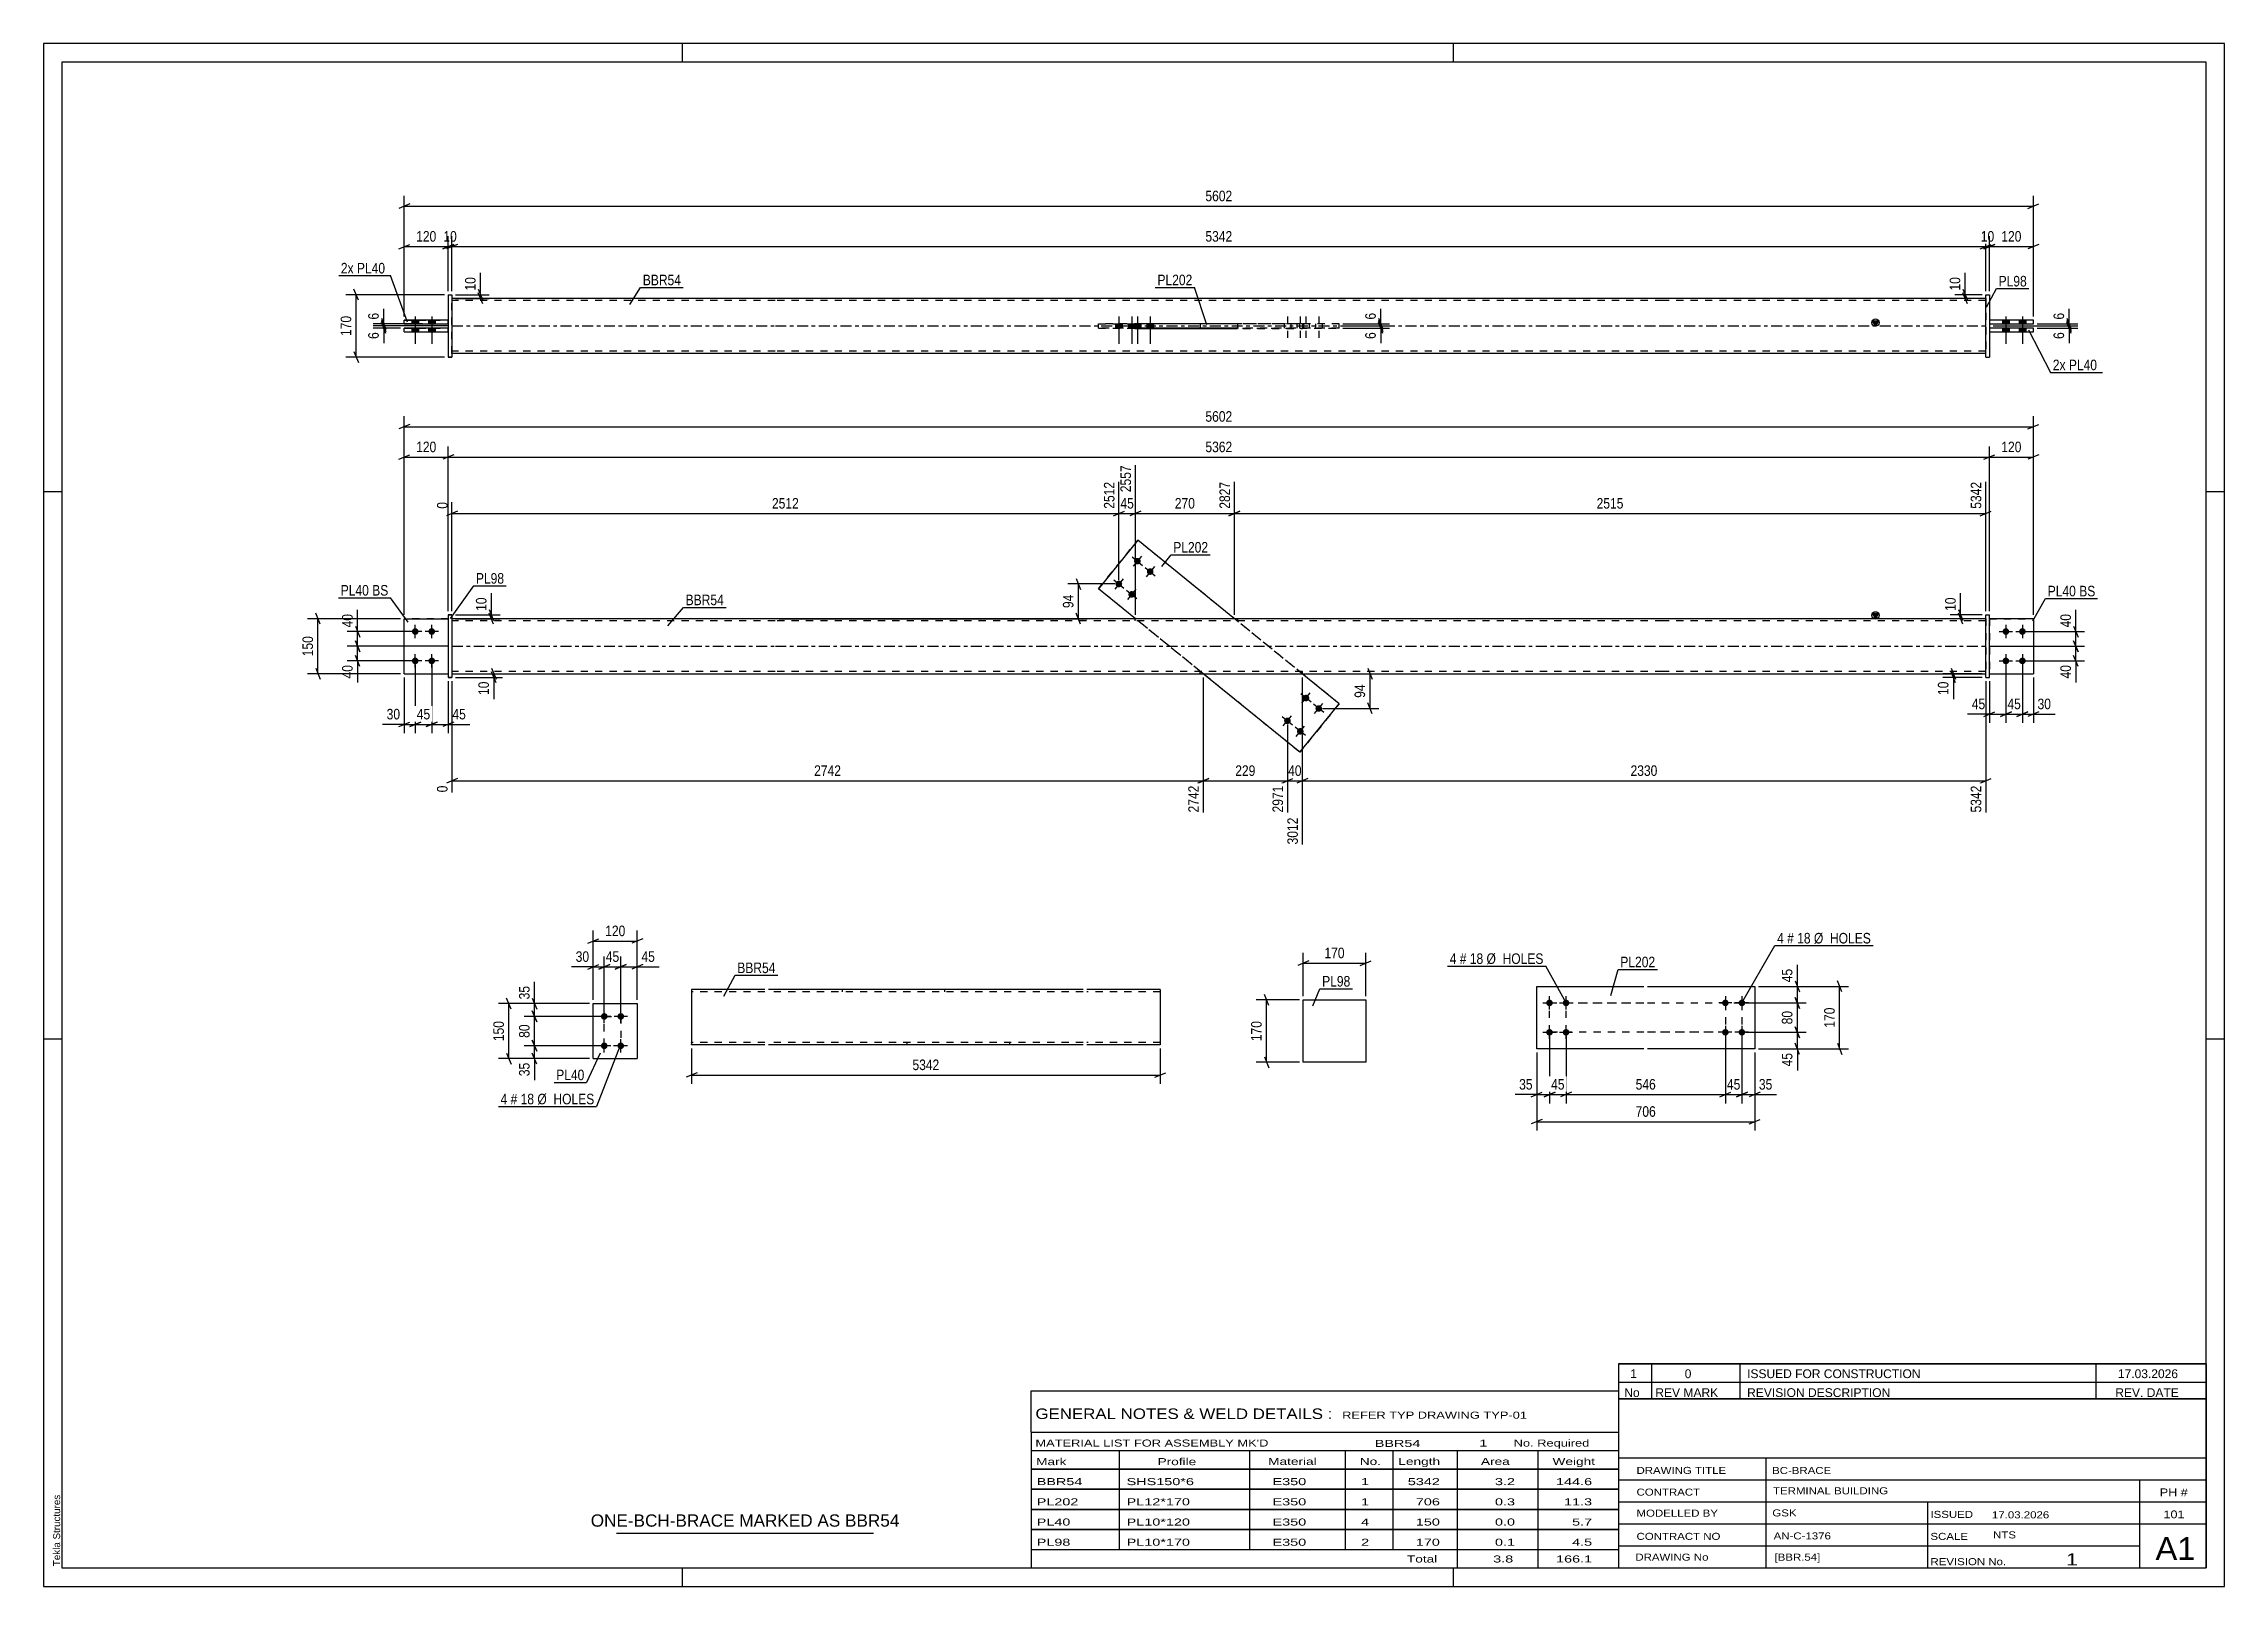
# Paper-space layout 'Layout1' of a CAD drawing. Header units: millimetres. Extents: x 0 to 594, y 0 to 420.
# The model-space entities are those that its viewports show. They can reach past a viewport. Long polylines and large blocks are cut down to what shows.
import ezdxf

# ---------------------------------------------------------------- set-up
doc = ezdxf.new("R2010")
doc.units = ezdxf.units.MM
doc.linetypes.add('DXK_LINE_DOT2', pattern=[3.9198, 1.9599, -1.9599])
doc.linetypes.add('DXK_LINE_DOT3', pattern=[5.9187, 2.979, -0.9799, 0.9799, -0.9799])
doc.layers.add('Viewport layer', color=7, linetype='Continuous', plot=False)
doc.styles.add('Arial', font='ARIAL.TTF', dxfattribs={"height": 0.2})
doc.styles.add('Arial Narrow', font='ARIALN.TTF', dxfattribs={"height": 0.2})

# ---------------------------------------------------------------- blocks, each defined once
blk = doc.blocks.new('Unknown-580609339-1130')
at = {"color": 5, "linetype": 'Continuous'}
for p, q in [((594, 420), (0, 420)), ((0, 420), (0, 0)), ((174, 415), (174, 420)), ((384, 415), (384, 420)), ((594, 0), (594, 420)), ((589, 415), (5, 415)), ((5, 415), (5, 5)), ((589, 5), (589, 415)), ((5, 298), (0, 298)), ((594, 298), (589, 298)), ((5, 149), (0, 149)), ((594, 149), (589, 149)), ((0, 0), (594, 0)), ((5, 5), (589, 5)), ((174, 0), (174, 5)), ((384, 0), (384, 5))]:
    blk.add_line(p, q, dxfattribs=at)
at = {"color": 174, "linetype": 'Continuous', "style": 'Arial'}
blk.add_text('Tekla Structures', height=1.9102, rotation=90, dxfattribs=at).set_placement((4.5, 5.5))
blk = doc.blocks.new('Part-580609339-2167 - 2161')
at = {"color": 2, "linetype": 'Continuous'}
for p, q in [((149.71, 143.67), (149.71, 158.67)), ((149.71, 158.67), (161.71, 158.67)), ((161.71, 158.67), (161.71, 143.67)), ((149.71, 143.67), (149.71, 143.67)), ((149.71, 143.67), (161.71, 143.67)), ((161.71, 143.67), (161.71, 143.67))]:
    blk.add_line(p, q, dxfattribs=at)
at = {"color": 7, "linetype": 'DXK_LINE_DOT2'}
for p, q in [((149.71, 158.67), (161.71, 158.67)), ((149.71, 143.67), (161.71, 143.67))]:
    blk.add_line(p, q, dxfattribs=at)
blk = doc.blocks.new('Bolt-580609339-2200 - 2161')
at = {"linetype": 'Continuous'}
for points in [[(152.71, 156.07), (152.9, 156.05), (153.08, 155.99), (153.24, 155.9), (153.38, 155.77), (153.49, 155.62), (153.57, 155.45), (153.61, 155.27), (153.61, 155.08), (153.57, 154.89), (153.49, 154.72), (153.38, 154.57), (153.24, 154.44), (153.08, 154.35), (152.9, 154.29), (152.71, 154.27), (152.52, 154.29), (152.34, 154.35), (152.18, 154.44), (152.04, 154.57), (151.93, 154.72), (151.86, 154.89), (151.82, 155.08), (151.82, 155.27), (151.86, 155.45), (151.93, 155.62), (152.04, 155.77), (152.18, 155.9), (152.34, 155.99), (152.52, 156.05)], [(157.21, 156.07), (157.4, 156.05), (157.58, 155.99), (157.74, 155.9), (157.88, 155.77), (157.99, 155.62), (158.07, 155.45), (158.11, 155.27), (158.11, 155.08), (158.07, 154.89), (157.99, 154.72), (157.88, 154.57), (157.74, 154.44), (157.58, 154.35), (157.4, 154.29), (157.21, 154.27), (157.02, 154.29), (156.84, 154.35), (156.68, 154.44), (156.54, 154.57), (156.43, 154.72), (156.36, 154.89), (156.32, 155.08), (156.32, 155.27), (156.36, 155.45), (156.43, 155.62), (156.54, 155.77), (156.68, 155.9), (156.84, 155.99), (157.02, 156.05)], [(152.71, 148.07), (152.9, 148.05), (153.08, 147.99), (153.24, 147.9), (153.38, 147.77), (153.49, 147.62), (153.57, 147.45), (153.61, 147.27), (153.61, 147.08), (153.57, 146.89), (153.49, 146.72), (153.38, 146.57), (153.24, 146.44), (153.08, 146.35), (152.9, 146.29), (152.71, 146.27), (152.52, 146.29), (152.34, 146.35), (152.18, 146.44), (152.04, 146.57), (151.93, 146.72), (151.86, 146.89), (151.82, 147.08), (151.82, 147.27), (151.86, 147.45), (151.93, 147.62), (152.04, 147.77), (152.18, 147.9), (152.34, 147.99), (152.52, 148.05)], [(157.21, 148.07), (157.4, 148.05), (157.58, 147.99), (157.74, 147.9), (157.88, 147.77), (157.99, 147.62), (158.07, 147.45), (158.11, 147.27), (158.11, 147.08), (158.07, 146.89), (157.99, 146.72), (157.88, 146.57), (157.74, 146.44), (157.58, 146.35), (157.4, 146.29), (157.21, 146.27), (157.02, 146.29), (156.84, 146.35), (156.68, 146.44), (156.54, 146.57), (156.43, 146.72), (156.36, 146.89), (156.32, 147.08), (156.32, 147.27), (156.36, 147.45), (156.43, 147.62), (156.54, 147.77), (156.68, 147.9), (156.84, 147.99), (157.02, 148.05)]]:
    blk.add_hatch(color=1, dxfattribs=at).paths.add_polyline_path(points)
at = {"color": 1, "linetype": 'Continuous'}
for p, q in [((154.51, 155.17), (150.91, 155.17)), ((152.71, 153.37), (152.71, 156.97)), ((159.01, 155.17), (155.41, 155.17)), ((157.21, 153.37), (157.21, 156.97)), ((152.71, 145.37), (152.71, 148.97)), ((157.21, 145.37), (157.21, 148.97)), ((154.51, 147.17), (150.91, 147.17)), ((159.01, 147.17), (155.41, 147.17))]:
    blk.add_line(p, q, dxfattribs=at)
blk = doc.blocks.new('Part-580609339-1695 - 1673')
at = {"color": 2, "linetype": 'Continuous'}
for p, q in [((541.98, 263.45), (529.98, 263.45)), ((541.98, 263.45), (541.98, 263.45)), ((541.98, 263.45), (541.98, 248.45)), ((529.98, 248.45), (541.98, 248.45))]:
    blk.add_line(p, q, dxfattribs=at)
at = {"color": 7, "linetype": 'DXK_LINE_DOT2'}
for p, q in [((529.98, 263.45), (541.98, 263.45)), ((529.98, 263.45), (529.98, 263.45)), ((529.98, 263.45), (529.98, 248.45)), ((529.98, 248.45), (541.98, 248.45))]:
    blk.add_line(p, q, dxfattribs=at)
blk = doc.blocks.new('Part-580609339-1679 - 1673')
at = {"color": 7, "linetype": 'DXK_LINE_DOT2'}
for p, q in [((98.22, 248.45), (98.22, 263.45)), ((98.22, 263.45), (110.22, 263.45)), ((110.22, 263.45), (98.22, 263.45)), ((110.22, 263.45), (110.22, 248.45)), ((98.22, 248.45), (98.22, 248.45)), ((98.22, 248.45), (110.22, 248.45)), ((98.22, 248.45), (110.22, 248.45)), ((110.22, 248.45), (110.22, 248.45))]:
    blk.add_line(p, q, dxfattribs=at)
blk = doc.blocks.new('Part-580609339-1700 - 1673')
at = {"linetype": 'Continuous'}
blk.add_hatch(color=2, dxfattribs=at).paths.add_polyline_path([(498.98, 263.45), (498.18, 264.85), (499.78, 264.85)])
at = {"color": 2, "linetype": 'Continuous'}
for p, q in [((199.22, 263.45), (111.22, 263.45)), ((440.88, 263.45), (199.32, 263.45)), ((528.98, 263.45), (440.98, 263.45)), ((498.98, 263.45), (498.18, 264.85)), ((498.18, 264.85), (499.78, 264.85)), ((499.78, 264.85), (498.98, 263.45)), ((111.22, 248.45), (199.22, 248.45)), ((199.32, 248.45), (440.88, 248.45)), ((440.98, 248.45), (528.98, 248.45))]:
    blk.add_line(p, q, dxfattribs=at)
at = {"color": 7, "linetype": 'DXK_LINE_DOT2'}
for p, q in [((111.22, 263.45), (111.22, 248.45)), ((199.22, 262.85), (111.22, 262.85)), ((440.88, 262.85), (199.32, 262.85)), ((297.27, 263.45), (297.27, 262.85)), ((325.19, 263.45), (325.19, 262.85)), ((528.98, 262.85), (440.98, 262.85)), ((528.98, 263.45), (528.98, 248.45)), ((199.22, 249.05), (111.22, 249.05)), ((440.88, 249.05), (199.32, 249.05)), ((315.02, 248.45), (315.02, 249.05)), ((342.93, 248.45), (342.93, 249.05)), ((528.98, 249.05), (440.98, 249.05))]:
    blk.add_line(p, q, dxfattribs=at)
at = {"color": 7, "linetype": 'DXK_LINE_DOT3'}
for p, q in [((111.22, 255.95), (199.22, 255.95)), ((199.32, 255.95), (440.88, 255.95)), ((440.98, 255.95), (528.98, 255.95))]:
    blk.add_line(p, q, dxfattribs=at)
at = {"color": 2, "linetype": 'Continuous'}
blk.add_circle((498.98, 264.35), 1, dxfattribs=at)
blk = doc.blocks.new('Part-580609339-1684 - 1673')
at = {"color": 2, "linetype": 'Continuous'}
for p, q in [((98.22, 248.45), (98.22, 263.45)), ((98.22, 263.45), (110.22, 263.45)), ((98.22, 248.45), (98.22, 248.45)), ((98.22, 248.45), (110.22, 248.45))]:
    blk.add_line(p, q, dxfattribs=at)
at = {"color": 7, "linetype": 'DXK_LINE_DOT2'}
for p, q in [((110.22, 263.45), (98.22, 263.45)), ((110.22, 263.45), (110.22, 248.45)), ((98.22, 248.45), (98.22, 248.45)), ((98.22, 248.45), (110.22, 248.45)), ((110.22, 248.45), (110.22, 248.45))]:
    blk.add_line(p, q, dxfattribs=at)
blk = doc.blocks.new('Part-580609339-1685 - 1673')
at = {"color": 2, "linetype": 'Continuous'}
for p, q in [((528.98, 264.45), (529.98, 264.45)), ((528.98, 247.45), (528.98, 264.45)), ((529.98, 247.45), (529.98, 264.45)), ((528.98, 247.45), (528.98, 247.45)), ((528.98, 247.45), (529.98, 247.45))]:
    blk.add_line(p, q, dxfattribs=at)
at = {"color": 7, "linetype": 'DXK_LINE_DOT2'}
for p, q in [((528.98, 264.45), (529.98, 264.45)), ((528.98, 247.45), (529.98, 247.45))]:
    blk.add_line(p, q, dxfattribs=at)
blk = doc.blocks.new('Part-580609339-1690 - 1673')
at = {"color": 7, "linetype": 'DXK_LINE_DOT2'}
for p, q in [((529.98, 263.45), (541.98, 263.45)), ((541.98, 263.45), (529.98, 263.45)), ((529.98, 263.45), (529.98, 263.45)), ((529.98, 263.45), (529.98, 248.45)), ((541.98, 263.45), (541.98, 263.45)), ((541.98, 263.45), (541.98, 248.45)), ((529.98, 248.45), (541.98, 248.45)), ((529.98, 248.45), (541.98, 248.45))]:
    blk.add_line(p, q, dxfattribs=at)
blk = doc.blocks.new('Bolt-580609339-1706 - 1673')
at = {"linetype": 'Continuous'}
for points in [[(298.48, 279.8), (298.62, 279.67), (298.72, 279.51), (298.79, 279.34), (298.82, 279.15), (298.81, 278.96), (298.76, 278.78), (298.67, 278.61), (298.55, 278.47), (298.41, 278.35), (298.24, 278.26), (298.06, 278.21), (297.87, 278.2), (297.68, 278.23), (297.51, 278.3), (297.35, 278.4), (297.22, 278.54), (297.12, 278.7), (297.05, 278.87), (297.02, 279.06), (297.03, 279.25), (297.08, 279.43), (297.16, 279.59), (297.28, 279.74), (297.43, 279.86), (297.6, 279.94), (297.78, 279.99), (297.97, 280), (298.15, 279.97), (298.33, 279.91)], [(293.44, 273.59), (293.58, 273.46), (293.68, 273.3), (293.75, 273.12), (293.78, 272.94), (293.76, 272.75), (293.72, 272.57), (293.63, 272.4), (293.51, 272.25), (293.37, 272.14), (293.2, 272.05), (293.02, 272), (292.83, 271.99), (292.64, 272.02), (292.47, 272.09), (292.31, 272.19), (292.18, 272.33), (292.07, 272.48), (292.01, 272.66), (291.98, 272.85), (291.99, 273.03), (292.04, 273.22), (292.12, 273.38), (292.24, 273.53), (292.39, 273.65), (292.55, 273.73), (292.74, 273.78), (292.92, 273.79), (293.11, 273.76), (293.29, 273.69)], [(301.98, 276.97), (302.11, 276.83), (302.21, 276.68), (302.28, 276.5), (302.31, 276.31), (302.3, 276.13), (302.25, 275.94), (302.17, 275.78), (302.05, 275.63), (301.9, 275.51), (301.73, 275.43), (301.55, 275.38), (301.36, 275.37), (301.18, 275.4), (301, 275.47), (300.84, 275.57), (300.71, 275.7), (300.61, 275.86), (300.54, 276.04), (300.51, 276.22), (300.52, 276.41), (300.57, 276.59), (300.66, 276.76), (300.78, 276.9), (300.92, 277.02), (301.09, 277.11), (301.27, 277.16), (301.46, 277.17), (301.65, 277.14), (301.82, 277.07)], [(296.94, 270.75), (297.07, 270.62), (297.17, 270.46), (297.24, 270.29), (297.27, 270.1), (297.26, 269.91), (297.21, 269.73), (297.12, 269.57), (297.01, 269.42), (296.86, 269.3), (296.69, 269.22), (296.51, 269.17), (296.32, 269.16), (296.14, 269.19), (295.96, 269.25), (295.8, 269.36), (295.67, 269.49), (295.57, 269.65), (295.5, 269.82), (295.47, 270.01), (295.48, 270.2), (295.53, 270.38), (295.62, 270.55), (295.73, 270.69), (295.88, 270.81), (296.05, 270.9), (296.23, 270.95), (296.42, 270.95), (296.6, 270.93), (296.78, 270.86)]]:
    blk.add_hatch(color=1, dxfattribs=at).paths.add_polyline_path(points)
at = {"color": 1, "linetype": 'Continuous'}
for p, q in [((296.52, 280.24), (299.32, 277.97)), ((299.05, 280.5), (296.78, 277.71)), ((291.48, 274.03), (294.27, 271.76)), ((294.01, 274.29), (291.74, 271.49)), ((300.01, 277.4), (302.81, 275.13)), ((302.55, 277.67), (300.28, 274.87)), ((294.97, 271.19), (297.77, 268.92)), ((297.5, 271.45), (295.24, 268.66))]:
    blk.add_line(p, q, dxfattribs=at)
blk = doc.blocks.new('Bolt-580609339-1707 - 1673')
at = {"linetype": 'Continuous'}
for points in [[(343.27, 241.14), (343.13, 241.27), (343.03, 241.43), (342.96, 241.61), (342.93, 241.79), (342.94, 241.98), (342.99, 242.16), (343.08, 242.33), (343.2, 242.48), (343.34, 242.59), (343.51, 242.68), (343.69, 242.73), (343.88, 242.74), (344.07, 242.71), (344.24, 242.64), (344.4, 242.54), (344.53, 242.41), (344.64, 242.25), (344.7, 242.07), (344.73, 241.89), (344.72, 241.7), (344.67, 241.52), (344.59, 241.35), (344.47, 241.2), (344.32, 241.08), (344.16, 241), (343.97, 240.95), (343.79, 240.94), (343.6, 240.97), (343.42, 241.04)], [(346.76, 238.3), (346.63, 238.44), (346.53, 238.6), (346.46, 238.77), (346.43, 238.96), (346.44, 239.15), (346.49, 239.33), (346.57, 239.49), (346.69, 239.64), (346.84, 239.76), (347.01, 239.84), (347.19, 239.89), (347.38, 239.9), (347.56, 239.87), (347.74, 239.81), (347.89, 239.7), (348.03, 239.57), (348.13, 239.41), (348.2, 239.24), (348.23, 239.05), (348.22, 238.86), (348.17, 238.68), (348.08, 238.51), (347.96, 238.37), (347.82, 238.25), (347.65, 238.16), (347.47, 238.11), (347.28, 238.1), (347.09, 238.13), (346.92, 238.2)], [(338.23, 234.93), (338.09, 235.06), (337.99, 235.22), (337.92, 235.4), (337.89, 235.58), (337.9, 235.77), (337.95, 235.95), (338.04, 236.12), (338.16, 236.26), (338.3, 236.38), (338.47, 236.47), (338.65, 236.52), (338.84, 236.53), (339.03, 236.5), (339.2, 236.43), (339.36, 236.33), (339.49, 236.19), (339.59, 236.04), (339.66, 235.86), (339.69, 235.67), (339.68, 235.49), (339.63, 235.3), (339.55, 235.14), (339.43, 234.99), (339.28, 234.87), (339.11, 234.79), (338.93, 234.74), (338.74, 234.73), (338.56, 234.76), (338.38, 234.83)], [(341.72, 232.09), (341.59, 232.23), (341.48, 232.38), (341.42, 232.56), (341.39, 232.75), (341.4, 232.93), (341.45, 233.12), (341.53, 233.28), (341.65, 233.43), (341.8, 233.55), (341.96, 233.63), (342.15, 233.68), (342.33, 233.69), (342.52, 233.66), (342.7, 233.59), (342.85, 233.49), (342.99, 233.36), (343.09, 233.2), (343.16, 233.02), (343.19, 232.84), (343.18, 232.65), (343.13, 232.47), (343.04, 232.3), (342.92, 232.15), (342.78, 232.04), (342.61, 231.95), (342.43, 231.9), (342.24, 231.89), (342.05, 231.92), (341.88, 231.99)]]:
    blk.add_hatch(color=1, dxfattribs=at).paths.add_polyline_path(points)
at = {"color": 1, "linetype": 'Continuous'}
for p, q in [((345.23, 240.71), (342.44, 242.97)), ((342.7, 240.44), (344.97, 243.24)), ((348.73, 237.87), (345.93, 240.14)), ((346.19, 237.61), (348.46, 240.4)), ((340.19, 234.49), (337.39, 236.76)), ((337.66, 234.23), (339.93, 237.03)), ((343.68, 231.66), (340.89, 233.93)), ((341.15, 231.39), (343.42, 234.19))]:
    blk.add_line(p, q, dxfattribs=at)
blk = doc.blocks.new('Bolt-580609339-1709 - 1673')
at = {"linetype": 'Continuous'}
for points in [[(101.22, 259.05), (101.04, 259.07), (100.86, 259.13), (100.69, 259.22), (100.55, 259.35), (100.44, 259.5), (100.37, 259.67), (100.33, 259.85), (100.33, 260.04), (100.37, 260.23), (100.44, 260.4), (100.55, 260.55), (100.69, 260.68), (100.86, 260.77), (101.04, 260.83), (101.22, 260.85), (101.41, 260.83), (101.59, 260.77), (101.75, 260.68), (101.89, 260.55), (102, 260.4), (102.08, 260.23), (102.12, 260.04), (102.12, 259.85), (102.08, 259.67), (102, 259.5), (101.89, 259.35), (101.75, 259.22), (101.59, 259.13), (101.41, 259.07)], [(105.72, 259.05), (105.54, 259.07), (105.36, 259.13), (105.19, 259.22), (105.05, 259.35), (104.94, 259.5), (104.87, 259.67), (104.83, 259.85), (104.83, 260.04), (104.87, 260.23), (104.94, 260.4), (105.05, 260.55), (105.19, 260.68), (105.36, 260.77), (105.54, 260.83), (105.72, 260.85), (105.91, 260.83), (106.09, 260.77), (106.25, 260.68), (106.39, 260.55), (106.5, 260.4), (106.58, 260.23), (106.62, 260.04), (106.62, 259.85), (106.58, 259.67), (106.5, 259.5), (106.39, 259.35), (106.25, 259.22), (106.09, 259.13), (105.91, 259.07)], [(101.22, 251.05), (101.04, 251.07), (100.86, 251.13), (100.69, 251.22), (100.55, 251.35), (100.44, 251.5), (100.37, 251.67), (100.33, 251.85), (100.33, 252.04), (100.37, 252.23), (100.44, 252.4), (100.55, 252.55), (100.69, 252.68), (100.86, 252.77), (101.04, 252.83), (101.22, 252.85), (101.41, 252.83), (101.59, 252.77), (101.75, 252.68), (101.89, 252.55), (102, 252.4), (102.08, 252.23), (102.12, 252.04), (102.12, 251.85), (102.08, 251.67), (102, 251.5), (101.89, 251.35), (101.75, 251.22), (101.59, 251.13), (101.41, 251.07)], [(105.72, 251.05), (105.54, 251.07), (105.36, 251.13), (105.19, 251.22), (105.05, 251.35), (104.94, 251.5), (104.87, 251.67), (104.83, 251.85), (104.83, 252.04), (104.87, 252.23), (104.94, 252.4), (105.05, 252.55), (105.19, 252.68), (105.36, 252.77), (105.54, 252.83), (105.72, 252.85), (105.91, 252.83), (106.09, 252.77), (106.25, 252.68), (106.39, 252.55), (106.5, 252.4), (106.58, 252.23), (106.62, 252.04), (106.62, 251.85), (106.58, 251.67), (106.5, 251.5), (106.39, 251.35), (106.25, 251.22), (106.09, 251.13), (105.91, 251.07)]]:
    blk.add_hatch(color=1, dxfattribs=at).paths.add_polyline_path(points)
at = {"color": 1, "linetype": 'Continuous'}
for p, q in [((101.22, 258.15), (101.22, 261.75)), ((105.72, 258.15), (105.72, 261.75)), ((103.02, 259.95), (99.42, 259.95)), ((107.52, 259.95), (103.92, 259.95)), ((103.02, 251.95), (99.42, 251.95)), ((101.22, 250.15), (101.22, 253.75)), ((107.52, 251.95), (103.92, 251.95)), ((105.72, 250.15), (105.72, 253.75))]:
    blk.add_line(p, q, dxfattribs=at)
blk = doc.blocks.new('Bolt-580609339-1710 - 1673')
at = {"linetype": 'Continuous'}
for points in [[(534.48, 260.85), (534.67, 260.83), (534.85, 260.77), (535.01, 260.68), (535.15, 260.55), (535.26, 260.4), (535.34, 260.23), (535.38, 260.04), (535.38, 259.85), (535.34, 259.67), (535.26, 259.5), (535.15, 259.35), (535.01, 259.22), (534.85, 259.13), (534.67, 259.07), (534.48, 259.05), (534.29, 259.07), (534.11, 259.13), (533.95, 259.22), (533.81, 259.35), (533.7, 259.5), (533.63, 259.67), (533.59, 259.85), (533.59, 260.04), (533.63, 260.23), (533.7, 260.4), (533.81, 260.55), (533.95, 260.68), (534.11, 260.77), (534.29, 260.83)], [(538.98, 260.85), (539.17, 260.83), (539.35, 260.77), (539.51, 260.68), (539.65, 260.55), (539.76, 260.4), (539.84, 260.23), (539.88, 260.04), (539.88, 259.85), (539.84, 259.67), (539.76, 259.5), (539.65, 259.35), (539.51, 259.22), (539.35, 259.13), (539.17, 259.07), (538.98, 259.05), (538.79, 259.07), (538.61, 259.13), (538.45, 259.22), (538.31, 259.35), (538.2, 259.5), (538.13, 259.67), (538.09, 259.85), (538.09, 260.04), (538.13, 260.23), (538.2, 260.4), (538.31, 260.55), (538.45, 260.68), (538.61, 260.77), (538.79, 260.83)], [(534.48, 252.85), (534.67, 252.83), (534.85, 252.77), (535.01, 252.68), (535.15, 252.55), (535.26, 252.4), (535.34, 252.23), (535.38, 252.04), (535.38, 251.85), (535.34, 251.67), (535.26, 251.5), (535.15, 251.35), (535.01, 251.22), (534.85, 251.13), (534.67, 251.07), (534.48, 251.05), (534.29, 251.07), (534.11, 251.13), (533.95, 251.22), (533.81, 251.35), (533.7, 251.5), (533.63, 251.67), (533.59, 251.85), (533.59, 252.04), (533.63, 252.23), (533.7, 252.4), (533.81, 252.55), (533.95, 252.68), (534.11, 252.77), (534.29, 252.83)], [(538.98, 252.85), (539.17, 252.83), (539.35, 252.77), (539.51, 252.68), (539.65, 252.55), (539.76, 252.4), (539.84, 252.23), (539.88, 252.04), (539.88, 251.85), (539.84, 251.67), (539.76, 251.5), (539.65, 251.35), (539.51, 251.22), (539.35, 251.13), (539.17, 251.07), (538.98, 251.05), (538.79, 251.07), (538.61, 251.13), (538.45, 251.22), (538.31, 251.35), (538.2, 251.5), (538.13, 251.67), (538.09, 251.85), (538.09, 252.04), (538.13, 252.23), (538.2, 252.4), (538.31, 252.55), (538.45, 252.68), (538.61, 252.77), (538.79, 252.83)]]:
    blk.add_hatch(color=1, dxfattribs=at).paths.add_polyline_path(points)
at = {"color": 1, "linetype": 'Continuous'}
for p, q in [((534.48, 261.75), (534.48, 258.15)), ((538.98, 261.75), (538.98, 258.15)), ((532.68, 259.95), (536.28, 259.95)), ((537.18, 259.95), (540.78, 259.95)), ((532.68, 251.95), (536.28, 251.95)), ((534.48, 253.75), (534.48, 250.15)), ((537.18, 251.95), (540.78, 251.95)), ((538.98, 253.75), (538.98, 250.15))]:
    blk.add_line(p, q, dxfattribs=at)
blk = doc.blocks.new('Part-580609339-1715 - 1673')
at = {"color": 2, "linetype": 'Continuous'}
for p, q in [((298.04, 284.8), (287.32, 271.6)), ((298.04, 284.8), (298.04, 284.8)), ((324.35, 263.45), (298.04, 284.8)), ((297.37, 263.45), (287.32, 271.6)), ((287.32, 271.6), (287.32, 271.6)), ((342.17, 227.09), (315.85, 248.45)), ((352.88, 240.29), (342.83, 248.45)), ((342.17, 227.09), (352.88, 240.29)), ((352.88, 240.29), (352.88, 240.29)), ((342.17, 227.09), (342.17, 227.09))]:
    blk.add_line(p, q, dxfattribs=at)
at = {"color": 7, "linetype": 'DXK_LINE_DOT2'}
for p, q in [((287.32, 271.6), (298.04, 284.8)), ((352.88, 240.29), (298.04, 284.8)), ((342.17, 227.09), (287.32, 271.6)), ((315.85, 248.45), (297.37, 263.45)), ((342.83, 248.45), (324.35, 263.45)), ((352.88, 240.29), (342.17, 227.09))]:
    blk.add_line(p, q, dxfattribs=at)
blk = doc.blocks.new('Part-580609339-1720 - 1673')
at = {"color": 2, "linetype": 'Continuous'}
for p, q in [((111.22, 264.45), (110.22, 264.45)), ((110.22, 264.45), (110.22, 247.45)), ((111.22, 264.45), (111.22, 264.45)), ((111.22, 264.45), (111.22, 247.45)), ((110.22, 247.45), (111.22, 247.45))]:
    blk.add_line(p, q, dxfattribs=at)
at = {"color": 7, "linetype": 'DXK_LINE_DOT2'}
for p, q in [((110.22, 264.45), (111.22, 264.45)), ((111.22, 247.45), (110.22, 247.45))]:
    blk.add_line(p, q, dxfattribs=at)
blk = doc.blocks.new('Part-580609339-1418 - 1367')
at = {"color": 2, "linetype": 'Continuous'}
for p, q in [((98.22, 341.55), (98.22, 342.55)), ((110.22, 342.55), (98.22, 342.55)), ((98.22, 341.55), (98.22, 341.55)), ((98.22, 341.55), (110.22, 341.55))]:
    blk.add_line(p, q, dxfattribs=at)
at = {"color": 7, "linetype": 'DXK_LINE_DOT2'}
for p, q in [((98.22, 342.55), (110.22, 342.55)), ((98.22, 341.55), (110.22, 341.55)), ((110.22, 341.55), (110.22, 342.55))]:
    blk.add_line(p, q, dxfattribs=at)
blk = doc.blocks.new('Bolt-580609339-1370 - 1367')
at = {"linetype": 'Continuous'}
for points in [[(100.32, 343.75), (102.12, 343.75), (102.12, 344.75), (100.32, 344.75)], [(100.32, 343.75), (102.12, 343.75), (102.12, 344.75), (100.32, 344.75)], [(104.82, 343.75), (106.62, 343.75), (106.62, 344.75), (104.82, 344.75)], [(104.82, 343.75), (106.62, 343.75), (106.62, 344.75), (104.82, 344.75)], [(100.32, 341.55), (102.12, 341.55), (102.12, 342.55), (100.32, 342.55)], [(100.32, 341.55), (102.12, 341.55), (102.12, 342.55), (100.32, 342.55)], [(104.82, 341.55), (106.62, 341.55), (106.62, 342.55), (104.82, 342.55)], [(104.82, 341.55), (106.62, 341.55), (106.62, 342.55), (104.82, 342.55)]]:
    blk.add_hatch(color=1, dxfattribs=at).paths.add_polyline_path(points)
at = {"color": 1, "linetype": 'Continuous'}
for p, q in [((100.32, 344.75), (100.32, 343.75)), ((100.32, 344.75), (100.32, 343.75)), ((101.22, 345.75), (101.22, 338.25)), ((101.22, 345.75), (101.22, 338.25)), ((102.12, 344.75), (102.12, 343.75)), ((102.12, 344.75), (102.12, 343.75)), ((104.82, 344.75), (104.82, 343.75)), ((104.82, 344.75), (104.82, 343.75)), ((105.72, 345.75), (105.72, 338.25)), ((105.72, 345.75), (105.72, 338.25)), ((106.62, 344.75), (106.62, 343.75)), ((106.62, 344.75), (106.62, 343.75)), ((100.32, 342.55), (100.32, 341.55)), ((100.32, 342.55), (100.32, 341.55)), ((102.12, 342.55), (102.12, 341.55)), ((102.12, 342.55), (102.12, 341.55)), ((104.82, 342.55), (104.82, 341.55)), ((104.82, 342.55), (104.82, 341.55)), ((106.62, 342.55), (106.62, 341.55)), ((106.62, 342.55), (106.62, 341.55))]:
    blk.add_line(p, q, dxfattribs=at)
blk = doc.blocks.new('Bolt-580609339-1435 - 1367')
at = {"color": 1, "linetype": 'DXK_LINE_DOT2'}
for p, q in [((338.79, 345.75), (338.79, 338.25)), ((342.29, 345.75), (342.29, 338.25)), ((343.83, 345.75), (343.83, 338.25)), ((347.33, 345.75), (347.33, 338.25)), ((337.89, 343.75), (337.89, 342.55)), ((339.69, 343.75), (339.69, 342.55)), ((341.39, 343.75), (341.39, 342.55)), ((342.93, 343.75), (342.93, 342.55)), ((343.19, 343.75), (343.19, 342.55)), ((344.73, 343.75), (344.73, 342.55)), ((346.43, 343.75), (346.43, 342.55)), ((348.23, 343.75), (348.23, 342.55))]:
    blk.add_line(p, q, dxfattribs=at)
blk = doc.blocks.new('Bolt-580609339-1371 - 1367')
at = {"linetype": 'Continuous'}
for points in [[(535.38, 344.75), (533.58, 344.75), (533.58, 343.75), (535.38, 343.75)], [(535.38, 344.75), (533.58, 344.75), (533.58, 343.75), (535.38, 343.75)], [(539.88, 344.75), (538.08, 344.75), (538.08, 343.75), (539.88, 343.75)], [(539.88, 344.75), (538.08, 344.75), (538.08, 343.75), (539.88, 343.75)], [(535.38, 342.55), (533.58, 342.55), (533.58, 341.55), (535.38, 341.55)], [(535.38, 342.55), (533.58, 342.55), (533.58, 341.55), (535.38, 341.55)], [(539.88, 342.55), (538.08, 342.55), (538.08, 341.55), (539.88, 341.55)], [(539.88, 342.55), (538.08, 342.55), (538.08, 341.55), (539.88, 341.55)]]:
    blk.add_hatch(color=1, dxfattribs=at).paths.add_polyline_path(points)
at = {"color": 1, "linetype": 'Continuous'}
for p, q in [((533.58, 344.75), (533.58, 343.75)), ((533.58, 344.75), (533.58, 343.75)), ((534.48, 345.75), (534.48, 338.25)), ((534.48, 345.75), (534.48, 338.25)), ((535.38, 344.75), (535.38, 343.75)), ((535.38, 344.75), (535.38, 343.75)), ((538.08, 344.75), (538.08, 343.75)), ((538.08, 344.75), (538.08, 343.75)), ((538.98, 345.75), (538.98, 338.25)), ((538.98, 345.75), (538.98, 338.25)), ((539.88, 344.75), (539.88, 343.75)), ((539.88, 344.75), (539.88, 343.75)), ((533.58, 342.55), (533.58, 341.55)), ((533.58, 342.55), (533.58, 341.55)), ((535.38, 342.55), (535.38, 341.55)), ((535.38, 342.55), (535.38, 341.55)), ((538.08, 342.55), (538.08, 341.55)), ((538.08, 342.55), (538.08, 341.55)), ((539.88, 342.55), (539.88, 341.55)), ((539.88, 342.55), (539.88, 341.55))]:
    blk.add_line(p, q, dxfattribs=at)
blk = doc.blocks.new('Part-580609339-1456 - 1367')
at = {"linetype": 'Continuous'}
blk.add_hatch(color=2, dxfattribs=at).paths.add_polyline_path([(498.98, 343.15), (498.18, 344.55), (499.78, 344.55)])
at = {"color": 2, "linetype": 'Continuous'}
for p, q in [((199.22, 350.65), (111.22, 350.65)), ((440.88, 350.65), (199.32, 350.65)), ((528.98, 350.65), (440.98, 350.65)), ((498.98, 343.15), (498.18, 344.55)), ((498.18, 344.55), (499.78, 344.55)), ((499.78, 344.55), (498.98, 343.15)), ((297.27, 343.76), (297.27, 343.85)), ((297.27, 343.85), (297.27, 343.85)), ((297.27, 343.85), (325.19, 343.85)), ((297.27, 342.56), (297.27, 342.45)), ((297.27, 342.45), (325.19, 342.45)), ((315.02, 343.85), (315.02, 343.75)), ((315.02, 342.45), (315.02, 342.55)), ((325.19, 343.85), (325.19, 342.45)), ((199.22, 335.65), (111.22, 335.65)), ((440.88, 335.65), (199.32, 335.65)), ((528.98, 335.65), (440.98, 335.65))]:
    blk.add_line(p, q, dxfattribs=at)
at = {"color": 7, "linetype": 'DXK_LINE_DOT2'}
for p, q in [((111.22, 335.65), (111.22, 350.65)), ((528.98, 350.65), (528.98, 335.65)), ((199.22, 350.05), (111.22, 350.05)), ((440.88, 350.05), (199.32, 350.05)), ((528.98, 350.05), (440.98, 350.05)), ((297.27, 342.56), (297.27, 343.85)), ((297.27, 343.85), (325.19, 343.85)), ((297.27, 342.45), (325.19, 342.45)), ((315.02, 343.85), (342.93, 343.85)), ((315.02, 343.85), (315.02, 342.55)), ((315.02, 343.85), (342.93, 343.85)), ((315.02, 342.45), (315.02, 342.45)), ((315.02, 342.45), (315.02, 342.45)), ((315.02, 342.45), (342.93, 342.45)), ((315.02, 342.45), (342.93, 342.45)), ((342.93, 343.85), (342.93, 342.45)), ((199.22, 336.25), (111.22, 336.25)), ((440.88, 336.25), (199.32, 336.25)), ((528.98, 336.25), (440.98, 336.25))]:
    blk.add_line(p, q, dxfattribs=at)
at = {"color": 7, "linetype": 'DXK_LINE_DOT3'}
for p, q in [((111.22, 343.15), (199.22, 343.15)), ((199.32, 343.15), (440.88, 343.15)), ((440.98, 343.15), (528.98, 343.15))]:
    blk.add_line(p, q, dxfattribs=at)
at = {"color": 2, "linetype": 'Continuous'}
blk.add_circle((498.98, 344.05), 1, dxfattribs=at)
blk = doc.blocks.new('Part-580609339-1413 - 1367')
at = {"color": 2, "linetype": 'Continuous'}
for p, q in [((98.22, 343.75), (98.22, 344.75)), ((110.22, 344.75), (98.22, 344.75)), ((98.22, 343.75), (98.22, 343.75)), ((98.22, 343.75), (110.22, 343.75))]:
    blk.add_line(p, q, dxfattribs=at)
at = {"color": 7, "linetype": 'DXK_LINE_DOT2'}
for p, q in [((98.22, 344.75), (110.22, 344.75)), ((110.22, 343.75), (110.22, 344.75)), ((98.22, 343.75), (110.22, 343.75))]:
    blk.add_line(p, q, dxfattribs=at)
blk = doc.blocks.new('Part-580609339-1461 - 1367')
at = {"color": 2, "linetype": 'Continuous'}
for p, q in [((541.98, 342.55), (529.98, 342.55)), ((529.98, 341.55), (541.98, 341.55)), ((541.98, 341.55), (541.98, 342.55))]:
    blk.add_line(p, q, dxfattribs=at)
at = {"color": 7, "linetype": 'DXK_LINE_DOT2'}
for p, q in [((529.98, 342.55), (529.98, 341.55)), ((541.98, 342.55), (529.98, 342.55)), ((529.98, 341.55), (541.98, 341.55))]:
    blk.add_line(p, q, dxfattribs=at)
blk = doc.blocks.new('Part-580609339-1397 - 1367')
at = {"color": 7, "linetype": 'DXK_LINE_DOT2'}
for p, q in [((287.32, 343.75), (298.04, 343.76)), ((342.17, 343.75), (287.32, 343.75)), ((298.04, 342.56), (287.32, 342.55)), ((287.32, 342.55), (342.17, 342.55)), ((352.88, 343.75), (325.19, 343.75)), ((352.88, 342.55), (325.19, 342.55)), ((342.17, 342.55), (342.17, 343.75)), ((352.88, 343.75), (342.17, 343.75)), ((342.17, 342.55), (352.88, 342.55)), ((352.88, 342.55), (352.88, 343.75))]:
    blk.add_line(p, q, dxfattribs=at)
at = {"color": 2, "linetype": 'Continuous'}
for p, q in [((287.32, 342.55), (287.32, 343.75)), ((298.04, 342.56), (298.04, 343.76)), ((325.19, 343.75), (298.04, 343.76)), ((325.19, 342.55), (298.04, 342.56))]:
    blk.add_line(p, q, dxfattribs=at)
blk = doc.blocks.new('Part-580609339-1398 - 1367')
at = {"color": 2, "linetype": 'Continuous'}
for p, q in [((110.22, 351.65), (111.22, 351.65)), ((110.22, 351.65), (110.22, 334.65)), ((111.22, 351.65), (111.22, 351.65)), ((111.22, 351.65), (111.22, 334.65)), ((111.22, 334.65), (110.22, 334.65)), ((110.22, 334.65), (110.22, 334.65))]:
    blk.add_line(p, q, dxfattribs=at)
at = {"color": 7, "linetype": 'DXK_LINE_DOT2'}
for p, q in [((110.22, 351.65), (111.22, 351.65)), ((110.22, 334.65), (111.22, 334.65)), ((110.22, 334.65), (110.22, 334.65))]:
    blk.add_line(p, q, dxfattribs=at)
blk = doc.blocks.new('Part-580609339-1433 - 1367')
at = {"color": 2, "linetype": 'Continuous'}
for p, q in [((528.98, 351.65), (528.98, 351.65)), ((528.98, 334.65), (528.98, 351.65)), ((528.98, 351.65), (529.98, 351.65)), ((529.98, 351.65), (529.98, 351.65)), ((529.98, 351.65), (529.98, 334.65)), ((528.98, 334.65), (529.98, 334.65)), ((528.98, 334.65), (528.98, 334.65)), ((529.98, 334.65), (529.98, 334.65))]:
    blk.add_line(p, q, dxfattribs=at)
at = {"color": 7, "linetype": 'DXK_LINE_DOT2'}
for p, q in [((528.98, 351.65), (529.98, 351.65)), ((528.98, 334.65), (529.98, 334.65)), ((529.98, 334.65), (529.98, 334.65))]:
    blk.add_line(p, q, dxfattribs=at)
blk = doc.blocks.new('Bolt-580609339-1436 - 1367')
at = {"linetype": 'Continuous'}
for points in [[(293.78, 343.75), (291.98, 343.75), (291.98, 342.55), (293.78, 342.55)], [(297.27, 343.75), (295.47, 343.75), (295.47, 342.55), (297.27, 342.55)], [(298.82, 343.75), (297.02, 343.75), (297.02, 342.55), (298.82, 342.55)], [(302.31, 343.75), (300.51, 343.75), (300.51, 342.55), (302.31, 342.55)]]:
    blk.add_hatch(color=1, dxfattribs=at).paths.add_polyline_path(points)
at = {"color": 1, "linetype": 'Continuous'}
for p, q in [((292.88, 345.75), (292.88, 338.25)), ((296.37, 345.75), (296.37, 338.25)), ((297.92, 345.75), (297.92, 338.25)), ((301.41, 345.75), (301.41, 338.25)), ((291.98, 343.75), (291.98, 342.55)), ((293.78, 343.75), (293.78, 342.55)), ((295.47, 343.75), (295.47, 342.55)), ((297.02, 343.75), (297.02, 342.55)), ((297.27, 343.75), (297.27, 342.55)), ((298.82, 343.75), (298.82, 342.55)), ((300.51, 343.75), (300.51, 342.55)), ((302.31, 343.75), (302.31, 342.55))]:
    blk.add_line(p, q, dxfattribs=at)
blk = doc.blocks.new('Part-580609339-1466 - 1367')
at = {"color": 2, "linetype": 'Continuous'}
for p, q in [((541.98, 344.75), (529.98, 344.75)), ((541.98, 343.75), (541.98, 344.75)), ((529.98, 343.75), (541.98, 343.75))]:
    blk.add_line(p, q, dxfattribs=at)
at = {"color": 7, "linetype": 'DXK_LINE_DOT2'}
for p, q in [((529.98, 344.75), (529.98, 343.75)), ((541.98, 344.75), (529.98, 344.75)), ((529.98, 343.75), (541.98, 343.75))]:
    blk.add_line(p, q, dxfattribs=at)
blk = doc.blocks.new('Bolt-580609339-2463 - 2457')
at = {"linetype": 'Continuous'}
for points in [[(410.18, 159.74, -1), (410.18, 157.94, -1)], [(414.68, 159.74, -1), (414.68, 157.94, -1)], [(410.18, 151.74, -1), (410.18, 149.94, -1)], [(414.68, 151.74, -1), (414.68, 149.94, -1)]]:
    blk.add_hatch(color=1, dxfattribs=at).paths.add_polyline_path(points)
at = {"color": 1, "linetype": 'Continuous'}
for p, q in [((410.18, 157.04), (410.18, 160.64)), ((414.68, 157.04), (414.68, 160.64)), ((408.38, 158.84), (411.98, 158.84)), ((412.88, 158.84), (416.48, 158.84)), ((408.38, 150.84), (411.98, 150.84)), ((410.18, 149.04), (410.18, 152.64)), ((412.88, 150.84), (416.48, 150.84)), ((414.68, 149.04), (414.68, 152.64))]:
    blk.add_line(p, q, dxfattribs=at)
blk = doc.blocks.new('Bolt-580609339-2468 - 2457')
at = {"linetype": 'Continuous'}
for points in [[(458.08, 157.94, -1), (458.08, 159.74, -1)], [(462.58, 157.94, -1), (462.58, 159.74, -1)], [(458.08, 149.94, -1), (458.08, 151.74, -1)], [(462.58, 149.94, -1), (462.58, 151.74, -1)]]:
    blk.add_hatch(color=1, dxfattribs=at).paths.add_polyline_path(points)
at = {"color": 1, "linetype": 'Continuous'}
for p, q in [((458.08, 160.64), (458.08, 157.04)), ((462.58, 160.64), (462.58, 157.04)), ((459.88, 158.84), (456.28, 158.84)), ((464.38, 158.84), (460.78, 158.84)), ((459.88, 150.84), (456.28, 150.84)), ((458.08, 152.64), (458.08, 149.04)), ((464.38, 150.84), (460.78, 150.84)), ((462.58, 152.64), (462.58, 149.04))]:
    blk.add_line(p, q, dxfattribs=at)
blk = doc.blocks.new('Part-580609339-2473 - 2457')
at = {"color": 2, "linetype": 'Continuous'}
for p, q in [((406.68, 163.34), (435.88, 163.34)), ((406.68, 146.34), (406.68, 163.34)), ((436.88, 163.34), (466.08, 163.34)), ((466.08, 163.34), (466.08, 146.34)), ((435.88, 146.34), (406.68, 146.34)), ((466.08, 146.34), (436.88, 146.34))]:
    blk.add_line(p, q, dxfattribs=at)
blk = doc.blocks.new('Part-580609339-2404 - 2398')
at = {"color": 2, "linetype": 'Continuous'}
for p, q in [((343.11, 159.67), (360.11, 159.67)), ((343.11, 142.67), (343.11, 159.67)), ((360.11, 159.67), (360.11, 142.67)), ((360.11, 142.67), (343.11, 142.67))]:
    blk.add_line(p, q, dxfattribs=at)
blk = doc.blocks.new('Part-580609339-2436 - 2428')
at = {"color": 2, "linetype": 'Continuous'}
for p, q in [((176.49, 162.47), (176.49, 147.56)), ((196.49, 162.47), (176.49, 162.47)), ((283.15, 162.47), (197.49, 162.47)), ((304.15, 162.47), (284.15, 162.47)), ((304.15, 162.47), (304.15, 147.47)), ((176.49, 147.47), (176.49, 147.56)), ((196.49, 147.47), (176.49, 147.47)), ((283.15, 147.47), (197.49, 147.47)), ((304.15, 147.47), (284.15, 147.47))]:
    blk.add_line(p, q, dxfattribs=at)
at = {"color": 7, "linetype": 'DXK_LINE_DOT2'}
for p, q in [((196.49, 161.87), (176.49, 161.87)), ((283.15, 161.87), (197.49, 161.87)), ((217.49, 162.47), (217.49, 161.87)), ((245.41, 162.47), (245.41, 161.87)), ((304.15, 161.87), (284.15, 161.87)), ((176.49, 148.07), (176.49, 148.12)), ((196.49, 148.07), (176.49, 148.07)), ((283.15, 148.07), (197.49, 148.07)), ((235.23, 147.47), (235.23, 148.07)), ((263.15, 147.47), (263.15, 148.07)), ((304.15, 148.07), (284.15, 148.07)), ((304.15, 148.07), (304.15, 148.12))]:
    blk.add_line(p, q, dxfattribs=at)
blk = doc.blocks.new('Rectangle-580609339-2384 - 2161')
at = {"color": 1, "linetype": 'DXK_LINE_DOT2'}
blk.add_lwpolyline([(152.71, 155.17), (157.21, 155.17), (157.21, 147.17), (152.71, 147.17), (152.71, 155.17)], close=True, dxfattribs=at)
blk = doc.blocks.new('Rectangle-580609339-2559 - 2457')
at = {"color": 1, "linetype": 'DXK_LINE_DOT2'}
for p, q in [((410.18, 158.84), (435.88, 158.84)), ((410.18, 150.84), (410.18, 158.84)), ((436.88, 158.84), (462.58, 158.84)), ((462.58, 158.84), (462.58, 150.84)), ((435.88, 150.84), (410.18, 150.84)), ((462.58, 150.84), (436.88, 150.84))]:
    blk.add_line(p, q, dxfattribs=at)
blk = doc.blocks.new('Rectangle-580609339-2549 - 2457')
at = {"color": 1, "linetype": 'DXK_LINE_DOT2'}
for p, q in [((414.68, 158.84), (435.88, 158.84)), ((414.68, 150.84), (414.68, 158.84)), ((436.88, 158.84), (458.08, 158.84)), ((458.08, 158.84), (458.08, 150.84)), ((435.88, 150.84), (414.68, 150.84)), ((458.08, 150.84), (436.88, 150.84))]:
    blk.add_line(p, q, dxfattribs=at)
blk = doc.blocks.new('StraightDimension-580609339-2344 - 2161')
at = {"color": 7, "linetype": 'Continuous'}
for p, q in [((151.21, 168.07), (154.21, 169.27)), ((152.71, 156.17), (152.71, 171.52)), ((152.71, 168.67), (157.21, 168.67)), ((158.71, 169.27), (155.71, 168.07)), ((157.21, 156.17), (157.21, 171.52))]:
    blk.add_line(p, q, dxfattribs=at)
at = {"color": 0}
blk.add_wipeout([(157.39, 169.42), (157.39, 173.62), (152.53, 173.62), (152.53, 169.42)], dxfattribs=at)
at = {"color": 3, "style": 'Arial Narrow'}
blk.add_text('45', height=2.863, dxfattribs=at).set_placement((153.13, 170.02))
blk = doc.blocks.new('StraightDimension-580609339-2300 - 2161')
at = {"color": 7, "linetype": 'Continuous'}
for p, q in [((148.71, 158.67), (130.86, 158.67)), ((151.71, 155.17), (130.86, 155.17)), ((133.11, 160.17), (134.31, 157.17)), ((134.31, 153.67), (133.11, 156.67)), ((133.71, 155.17), (133.71, 158.67))]:
    blk.add_line(p, q, dxfattribs=at)
at = {"color": 0}
blk.add_wipeout([(132.96, 164.05), (128.76, 164.05), (128.76, 159.2), (132.96, 159.2)], dxfattribs=at)
at = {"color": 7, "linetype": 'Continuous'}
blk.add_line((133.71, 158.67), (133.71, 164.58), dxfattribs=at)
blk.add_line((133.71, 158.67), (133.71, 164.58), dxfattribs=at)
at = {"color": 3, "style": 'Arial Narrow'}
blk.add_text('35', height=2.863, rotation=90.00021, dxfattribs=at).set_placement((132.36, 159.8))
blk = doc.blocks.new('StraightDimension-580609339-2277 - 2161')
at = {"color": 7, "linetype": 'Continuous'}
for p, q in [((133.11, 148.67), (134.31, 145.67)), ((151.71, 147.17), (130.86, 147.17)), ((148.71, 143.67), (130.86, 143.67)), ((134.31, 142.17), (133.11, 145.17)), ((133.71, 143.67), (133.71, 147.17))]:
    blk.add_line(p, q, dxfattribs=at)
at = {"color": 0}
blk.add_wipeout([(132.96, 143.15), (128.76, 143.15), (128.76, 138.29), (132.96, 138.29)], dxfattribs=at)
at = {"color": 7, "linetype": 'Continuous'}
blk.add_line((133.71, 143.67), (133.71, 137.77), dxfattribs=at)
blk.add_line((133.71, 143.67), (133.71, 137.77), dxfattribs=at)
at = {"color": 3, "style": 'Arial Narrow'}
blk.add_text('35', height=2.863, rotation=90.00021, dxfattribs=at).set_placement((132.36, 138.89))
blk = doc.blocks.new('StraightDimension-580609339-2290 - 2161')
at = {"color": 7, "linetype": 'Continuous'}
for p, q in [((151.71, 155.17), (130.86, 155.17)), ((133.11, 156.67), (134.31, 153.67)), ((133.71, 147.17), (133.71, 155.17)), ((134.31, 145.67), (133.11, 148.67)), ((151.71, 147.17), (130.86, 147.17))]:
    blk.add_line(p, q, dxfattribs=at)
at = {"color": 0}
blk.add_wipeout([(132.96, 153.6), (128.76, 153.6), (128.76, 148.74), (132.96, 148.74)], dxfattribs=at)
at = {"color": 3, "style": 'Arial Narrow'}
blk.add_text('80', height=2.863, rotation=90.00021, dxfattribs=at).set_placement((132.36, 149.34))
blk = doc.blocks.new('StraightDimension-580609339-2314 - 2161')
at = {"color": 7, "linetype": 'Continuous'}
for p, q in [((148.71, 158.67), (123.86, 158.67)), ((127.31, 157.17), (126.11, 160.17)), ((126.71, 143.67), (126.71, 158.67)), ((148.71, 143.67), (123.86, 143.67)), ((126.11, 145.17), (127.31, 142.17))]:
    blk.add_line(p, q, dxfattribs=at)
at = {"color": 0}
blk.add_wipeout([(125.96, 154.51), (121.76, 154.51), (121.76, 147.83), (125.96, 147.83)], dxfattribs=at)
at = {"color": 3, "style": 'Arial Narrow'}
blk.add_text('150', height=2.863, rotation=90.00021, dxfattribs=at).set_placement((125.36, 148.43))
blk = doc.blocks.new('StraightDimension-580609339-2331 - 2161')
at = {"color": 7, "linetype": 'Continuous'}
for p, q in [((148.21, 168.07), (151.21, 169.27)), ((149.71, 159.67), (149.71, 171.52)), ((149.71, 168.67), (152.71, 168.67)), ((154.21, 169.27), (151.21, 168.07)), ((152.71, 156.17), (152.71, 171.52))]:
    blk.add_line(p, q, dxfattribs=at)
at = {"color": 0}
blk.add_wipeout([(149.19, 169.42), (149.19, 173.62), (144.33, 173.62), (144.33, 169.42)], dxfattribs=at)
at = {"color": 7, "linetype": 'Continuous'}
blk.add_line((149.71, 168.67), (143.8, 168.67), dxfattribs=at)
blk.add_line((149.71, 168.67), (143.8, 168.67), dxfattribs=at)
at = {"color": 3, "style": 'Arial Narrow'}
blk.add_text('30', height=2.863, dxfattribs=at).set_placement((144.93, 170.02))
blk = doc.blocks.new('StraightDimension-580609339-2354 - 2161')
at = {"color": 7, "linetype": 'Continuous'}
for p, q in [((155.71, 168.07), (158.71, 169.27)), ((157.21, 156.17), (157.21, 171.52)), ((157.21, 168.67), (161.71, 168.67)), ((163.21, 169.27), (160.21, 168.07)), ((161.71, 159.67), (161.71, 171.52))]:
    blk.add_line(p, q, dxfattribs=at)
at = {"color": 0}
blk.add_wipeout([(167.09, 169.42), (167.09, 173.62), (162.24, 173.62), (162.24, 169.42)], dxfattribs=at)
at = {"color": 7, "linetype": 'Continuous'}
blk.add_line((161.71, 168.67), (167.62, 168.67), dxfattribs=at)
blk.add_line((161.71, 168.67), (167.62, 168.67), dxfattribs=at)
at = {"color": 3, "style": 'Arial Narrow'}
blk.add_text('45', height=2.863, dxfattribs=at).set_placement((162.84, 170.02))
blk = doc.blocks.new('StraightDimension-580609339-2368 - 2161')
at = {"color": 7, "linetype": 'Continuous'}
for p, q in [((149.71, 159.67), (149.71, 178.52)), ((161.71, 159.67), (161.71, 178.52)), ((148.21, 175.07), (151.21, 176.27)), ((149.71, 175.67), (161.71, 175.67)), ((163.21, 176.27), (160.21, 175.07))]:
    blk.add_line(p, q, dxfattribs=at)
at = {"color": 0}
blk.add_wipeout([(159.05, 176.42), (159.05, 180.62), (152.37, 180.62), (152.37, 176.42)], dxfattribs=at)
at = {"color": 3, "style": 'Arial Narrow'}
blk.add_text('120', height=2.863, dxfattribs=at).set_placement((152.97, 177.02))
blk = doc.blocks.new('StraightDimension-580609339-1850 - 1673')
at = {"color": 7, "linetype": 'Continuous'}
for p, q in [((342.83, 247.45), (342.83, 201.99)), ((338.79, 234.63), (338.79, 210.69)), ((337.29, 218.7), (340.29, 219.9)), ((344.33, 219.9), (341.33, 218.7)), ((338.79, 219.3), (342.83, 219.3))]:
    blk.add_line(p, q, dxfattribs=at)
at = {"color": 0}
blk.add_wipeout([(343.24, 220.05), (343.24, 224.25), (338.38, 224.25), (338.38, 220.05)], dxfattribs=at)
at = {"color": 0, "linetype": 'Continuous'}
blk.add_wipeout([(342.23, 209.9), (338.03, 209.9), (338.03, 201.38), (342.23, 201.38)], dxfattribs=at)
at = {"color": 3, "style": 'Arial Narrow'}
blk.add_text('40', height=2.863, dxfattribs=at).set_placement((338.98, 220.65))
at = {"color": 3, "linetype": 'Continuous', "style": 'Arial Narrow'}
blk.add_text('3012', height=2.863, rotation=90.00021, dxfattribs=at).set_placement((341.63, 201.99))
blk = doc.blocks.new('StraightDimension-580609339-1936 - 1673')
at = {"color": 7, "linetype": 'Continuous'}
for p, q in [((519.58, 249.95), (520.78, 246.95)), ((527.98, 248.45), (517.33, 248.45)), ((527.98, 247.45), (517.33, 247.45)), ((520.78, 245.95), (519.58, 248.95)), ((520.18, 247.45), (520.18, 248.45))]:
    blk.add_line(p, q, dxfattribs=at)
at = {"color": 0}
blk.add_wipeout([(519.43, 246.92), (515.23, 246.92), (515.23, 242.07), (519.43, 242.07)], dxfattribs=at)
at = {"color": 7, "linetype": 'Continuous'}
blk.add_line((520.18, 247.45), (520.18, 241.54), dxfattribs=at)
blk.add_line((520.18, 247.45), (520.18, 241.54), dxfattribs=at)
at = {"color": 3, "style": 'Arial Narrow'}
blk.add_text('10', height=2.863, rotation=90.00021, dxfattribs=at).set_placement((518.83, 242.67))
blk = doc.blocks.new('StraightDimension-580609339-1792 - 1673')
at = {"color": 7, "linetype": 'Continuous'}
for p, q in [((297.37, 264.45), (297.37, 305.2)), ((292.88, 273.89), (292.88, 300.7)), ((291.38, 291.48), (294.38, 292.68)), ((292.88, 292.08), (297.37, 292.08)), ((298.87, 292.68), (295.87, 291.48))]:
    blk.add_line(p, q, dxfattribs=at)
at = {"color": 0}
blk.add_wipeout([(297.55, 292.83), (297.55, 297.03), (292.7, 297.03), (292.7, 292.83)], dxfattribs=at)
at = {"color": 0, "linetype": 'Continuous'}
blk.add_wipeout([(296.77, 305.8), (292.57, 305.8), (292.57, 297.28), (296.77, 297.28)], dxfattribs=at)
at = {"color": 3, "linetype": 'Continuous', "style": 'Arial Narrow'}
blk.add_text('2557', height=2.863, rotation=90.00021, dxfattribs=at).set_placement((296.17, 297.88))
at = {"color": 3, "style": 'Arial Narrow'}
blk.add_text('45', height=2.863, dxfattribs=at).set_placement((293.3, 293.43))
blk = doc.blocks.new('StraightDimension-580609339-1955 - 1673')
at = {"color": 7, "linetype": 'Continuous'}
for p, q in [((534.48, 250.95), (534.48, 235.06)), ((538.98, 250.95), (538.98, 235.06)), ((532.98, 236.86), (535.98, 238.06)), ((540.48, 238.06), (537.48, 236.86)), ((534.48, 237.46), (538.98, 237.46))]:
    blk.add_line(p, q, dxfattribs=at)
at = {"color": 0}
blk.add_wipeout([(539.16, 238.21), (539.16, 242.41), (534.3, 242.41), (534.3, 238.21)], dxfattribs=at)
at = {"color": 3, "style": 'Arial Narrow'}
blk.add_text('45', height=2.863, dxfattribs=at).set_placement((534.9, 238.81))
blk = doc.blocks.new('StraightDimension-580609339-1891 - 1673')
at = {"color": 7, "linetype": 'Continuous'}
for p, q in [((122.03, 249.95), (123.23, 246.95)), ((112.22, 248.45), (125.03, 248.45)), ((112.22, 247.45), (125.03, 247.45)), ((123.23, 245.95), (122.03, 248.95)), ((122.63, 247.45), (122.63, 248.45))]:
    blk.add_line(p, q, dxfattribs=at)
at = {"color": 0}
blk.add_wipeout([(121.88, 246.92), (117.68, 246.92), (117.68, 242.07), (121.88, 242.07)], dxfattribs=at)
at = {"color": 7, "linetype": 'Continuous'}
blk.add_line((122.63, 247.45), (122.63, 241.54), dxfattribs=at)
blk.add_line((122.63, 247.45), (122.63, 241.54), dxfattribs=at)
at = {"color": 3, "style": 'Arial Narrow'}
blk.add_text('10', height=2.863, rotation=90.00021, dxfattribs=at).set_placement((121.28, 242.67))
blk = doc.blocks.new('StraightDimension-580609339-1827 - 1673')
at = {"color": 7, "linetype": 'Continuous'}
for p, q in [((101.22, 250.95), (101.22, 232.28)), ((98.22, 247.45), (98.22, 232.28)), ((96.72, 234.08), (99.72, 235.28)), ((98.22, 234.68), (101.22, 234.68)), ((102.72, 235.28), (99.72, 234.08))]:
    blk.add_line(p, q, dxfattribs=at)
at = {"color": 0}
blk.add_wipeout([(97.7, 235.43), (97.7, 239.63), (92.84, 239.63), (92.84, 235.43)], dxfattribs=at)
at = {"color": 7, "linetype": 'Continuous'}
blk.add_line((98.22, 234.68), (92.32, 234.68), dxfattribs=at)
blk.add_line((98.22, 234.68), (92.32, 234.68), dxfattribs=at)
at = {"color": 3, "style": 'Arial Narrow'}
blk.add_text('30', height=2.863, dxfattribs=at).set_placement((93.44, 236.03))
blk = doc.blocks.new('StraightDimension-580609339-1806 - 1673')
at = {"color": 7, "linetype": 'Continuous'}
for p, q in [((292.88, 273.89), (292.88, 300.7)), ((112.72, 292.68), (109.72, 291.48)), ((111.22, 265.45), (111.22, 295.21)), ((111.22, 292.08), (292.88, 292.08)), ((291.38, 291.48), (294.38, 292.68))]:
    blk.add_line(p, q, dxfattribs=at)
at = {"color": 0}
blk.add_wipeout([(206.31, 292.83), (206.31, 297.03), (197.79, 297.03), (197.79, 292.83)], dxfattribs=at)
at = {"color": 0, "linetype": 'Continuous'}
for points in [[(292.28, 301.3), (288.08, 301.3), (288.08, 292.78), (292.28, 292.78)], [(110.62, 295.81), (106.42, 295.81), (106.42, 292.78), (110.62, 292.78)]]:
    blk.add_wipeout(points, dxfattribs=at)
at = {"color": 3, "linetype": 'Continuous', "style": 'Arial Narrow'}
for s, height, p in [('2512', 2.863, (291.68, 293.38)), ('0', 2.86, (110.02, 293.38))]:
    blk.add_text(s, height=height, rotation=90.00021, dxfattribs=at).set_placement(p)
at = {"color": 3, "style": 'Arial Narrow'}
blk.add_text('2512', height=2.863, dxfattribs=at).set_placement((198.39, 293.43))
blk = doc.blocks.new('StraightDimension-580609339-2017 - 1673')
at = {"color": 7, "linetype": 'Continuous'}
for p, q in [((529.98, 255.95), (555.94, 255.95)), ((552.94, 257.45), (554.14, 254.45)), ((553.54, 251.95), (553.54, 255.95)), ((539.98, 251.95), (555.94, 251.95)), ((554.14, 250.45), (552.94, 253.45))]:
    blk.add_line(p, q, dxfattribs=at)
at = {"color": 0}
blk.add_wipeout([(552.79, 251.42), (548.59, 251.42), (548.59, 246.57), (552.79, 246.57)], dxfattribs=at)
at = {"color": 7, "linetype": 'Continuous'}
blk.add_line((553.54, 251.95), (553.54, 246.04), dxfattribs=at)
blk.add_line((553.54, 251.95), (553.54, 246.04), dxfattribs=at)
at = {"color": 3, "style": 'Arial Narrow'}
blk.add_text('40', height=2.863, rotation=90.00021, dxfattribs=at).set_placement((552.19, 247.17))
blk = doc.blocks.new('StraightDimension-580609339-2031 - 1673')
at = {"color": 7, "linetype": 'Continuous'}
for p, q in [((527.98, 264.45), (519.3, 264.45)), ((527.98, 263.45), (519.3, 263.45)), ((521.55, 265.95), (522.75, 262.95)), ((522.75, 261.95), (521.55, 264.95)), ((522.15, 263.45), (522.15, 264.45))]:
    blk.add_line(p, q, dxfattribs=at)
at = {"color": 0}
blk.add_wipeout([(521.4, 269.83), (517.2, 269.83), (517.2, 264.97), (521.4, 264.97)], dxfattribs=at)
at = {"color": 7, "linetype": 'Continuous'}
blk.add_line((522.15, 264.45), (522.15, 270.35), dxfattribs=at)
blk.add_line((522.15, 264.45), (522.15, 270.35), dxfattribs=at)
at = {"color": 3, "style": 'Arial Narrow'}
blk.add_text('10', height=2.863, rotation=90.00021, dxfattribs=at).set_placement((520.8, 265.57))
blk = doc.blocks.new('StraightDimension-580609339-1760 - 1673')
at = {"color": 7, "linetype": 'Continuous'}
for p, q in [((324.35, 264.45), (324.35, 300.7)), ((528.98, 265.45), (528.98, 300.7)), ((325.85, 292.68), (322.85, 291.48)), ((324.35, 292.08), (528.98, 292.08)), ((527.48, 291.48), (530.48, 292.68))]:
    blk.add_line(p, q, dxfattribs=at)
at = {"color": 0}
blk.add_wipeout([(430.92, 292.83), (430.92, 297.03), (422.41, 297.03), (422.41, 292.83)], dxfattribs=at)
at = {"color": 0, "linetype": 'Continuous'}
blk.add_wipeout([(528.38, 301.3), (524.18, 301.3), (524.18, 292.78), (528.38, 292.78)], dxfattribs=at)
at = {"color": 3, "linetype": 'Continuous', "style": 'Arial Narrow'}
blk.add_text('5342', height=2.863, rotation=90.00021, dxfattribs=at).set_placement((527.78, 293.38))
at = {"color": 3, "style": 'Arial Narrow'}
blk.add_text('2515', height=2.863, dxfattribs=at).set_placement((423.01, 293.43))
blk = doc.blocks.new('StraightDimension-580609339-2057 - 1673')
at = {"color": 7, "linetype": 'Continuous'}
for p, q in [((98.22, 264.45), (98.22, 310.28)), ((110.22, 265.45), (110.22, 310.28)), ((96.72, 306.83), (99.72, 308.03)), ((98.22, 307.43), (110.22, 307.43)), ((111.72, 308.03), (108.72, 306.83))]:
    blk.add_line(p, q, dxfattribs=at)
at = {"color": 0}
blk.add_wipeout([(107.57, 308.18), (107.57, 312.38), (100.88, 312.38), (100.88, 308.18)], dxfattribs=at)
at = {"color": 3, "style": 'Arial Narrow'}
blk.add_text('120', height=2.863, dxfattribs=at).set_placement((101.48, 308.78))
blk = doc.blocks.new('StraightDimension-580609339-1900 - 1673')
at = {"color": 7, "linetype": 'Continuous'}
for p, q in [((112.22, 264.45), (124.37, 264.45)), ((112.22, 263.45), (124.37, 263.45)), ((121.37, 265.95), (122.57, 262.95)), ((122.57, 261.95), (121.37, 264.95)), ((121.97, 263.45), (121.97, 264.45))]:
    blk.add_line(p, q, dxfattribs=at)
at = {"color": 0}
blk.add_wipeout([(121.22, 269.83), (117.02, 269.83), (117.02, 264.97), (121.22, 264.97)], dxfattribs=at)
at = {"color": 7, "linetype": 'Continuous'}
blk.add_line((121.97, 264.45), (121.97, 270.35), dxfattribs=at)
blk.add_line((121.97, 264.45), (121.97, 270.35), dxfattribs=at)
at = {"color": 3, "style": 'Arial Narrow'}
blk.add_text('10', height=2.863, rotation=90.00021, dxfattribs=at).set_placement((120.62, 265.57))
blk = doc.blocks.new('StraightDimension-580609339-2050 - 1673')
at = {"color": 7, "linetype": 'Continuous'}
for p, q in [((110.22, 265.45), (110.22, 310.28)), ((529.98, 265.45), (529.98, 310.28)), ((111.72, 308.03), (108.72, 306.83)), ((110.22, 307.43), (529.98, 307.43)), ((528.48, 306.83), (531.48, 308.03))]:
    blk.add_line(p, q, dxfattribs=at)
at = {"color": 0}
blk.add_wipeout([(324.36, 308.18), (324.36, 312.38), (315.85, 312.38), (315.85, 308.18)], dxfattribs=at)
at = {"color": 3, "style": 'Arial Narrow'}
blk.add_text('5362', height=2.863, dxfattribs=at).set_placement((316.45, 308.78))
blk = doc.blocks.new('StraightDimension-580609339-1772 - 1673')
at = {"color": 7, "linetype": 'Continuous'}
for p, q in [((297.37, 264.45), (297.37, 305.2)), ((324.35, 264.45), (324.35, 300.7)), ((298.87, 292.68), (295.87, 291.48)), ((297.37, 292.08), (324.35, 292.08)), ((322.85, 291.48), (325.85, 292.68))]:
    blk.add_line(p, q, dxfattribs=at)
at = {"color": 0}
blk.add_wipeout([(314.2, 292.83), (314.2, 297.03), (307.52, 297.03), (307.52, 292.83)], dxfattribs=at)
at = {"color": 0, "linetype": 'Continuous'}
blk.add_wipeout([(323.75, 301.3), (319.55, 301.3), (319.55, 292.78), (323.75, 292.78)], dxfattribs=at)
at = {"color": 3, "linetype": 'Continuous', "style": 'Arial Narrow'}
blk.add_text('2827', height=2.863, rotation=90.00021, dxfattribs=at).set_placement((323.15, 293.38))
at = {"color": 3, "style": 'Arial Narrow'}
blk.add_text('270', height=2.863, dxfattribs=at).set_placement((308.12, 293.43))
blk = doc.blocks.new('StraightDimension-580609339-1909 - 1673')
at = {"color": 7, "linetype": 'Continuous'}
for p, q in [((84.92, 261.45), (86.12, 258.45)), ((100.22, 259.95), (82.67, 259.95)), ((110.22, 255.95), (82.67, 255.95)), ((86.12, 254.45), (84.92, 257.45)), ((85.52, 255.95), (85.52, 259.95))]:
    blk.add_line(p, q, dxfattribs=at)
at = {"color": 0}
blk.add_wipeout([(84.77, 265.33), (80.57, 265.33), (80.57, 260.47), (84.77, 260.47)], dxfattribs=at)
at = {"color": 7, "linetype": 'Continuous'}
blk.add_line((85.52, 259.95), (85.52, 265.85), dxfattribs=at)
blk.add_line((85.52, 259.95), (85.52, 265.85), dxfattribs=at)
at = {"color": 3, "style": 'Arial Narrow'}
blk.add_text('40', height=2.863, rotation=90.00021, dxfattribs=at).set_placement((84.17, 261.07))
blk = doc.blocks.new('StraightDimension-580609339-2040 - 1673')
at = {"color": 7, "linetype": 'Continuous'}
for p, q in [((529.98, 265.45), (529.98, 310.28)), ((541.98, 264.45), (541.98, 310.28)), ((528.48, 306.83), (531.48, 308.03)), ((529.98, 307.43), (541.98, 307.43)), ((543.48, 308.03), (540.48, 306.83))]:
    blk.add_line(p, q, dxfattribs=at)
at = {"color": 0}
blk.add_wipeout([(539.32, 308.18), (539.32, 312.38), (532.64, 312.38), (532.64, 308.18)], dxfattribs=at)
at = {"color": 3, "style": 'Arial Narrow'}
blk.add_text('120', height=2.863, dxfattribs=at).set_placement((533.24, 308.78))
blk = doc.blocks.new('StraightDimension-580609339-1735 - 1673')
at = {"color": 7, "linetype": 'Continuous'}
for p, q in [((281.25, 274.39), (282.45, 271.39)), ((291.88, 272.89), (279, 272.89)), ((281.85, 263.45), (281.85, 272.89)), ((200.31, 263.45), (284.25, 263.45)), ((282.45, 261.95), (281.25, 264.95))]:
    blk.add_line(p, q, dxfattribs=at)
at = {"color": 0}
blk.add_wipeout([(281.1, 270.6), (276.9, 270.6), (276.9, 265.74), (281.1, 265.74)], dxfattribs=at)
at = {"color": 3, "style": 'Arial Narrow'}
blk.add_text('94', height=2.863, rotation=90.00021, dxfattribs=at).set_placement((280.5, 266.34))
blk = doc.blocks.new('StraightDimension-580609339-1945 - 1673')
at = {"color": 7, "linetype": 'Continuous'}
for p, q in [((534.48, 250.95), (534.48, 235.06)), ((529.98, 246.45), (529.98, 235.06)), ((528.48, 236.86), (531.48, 238.06)), ((535.98, 238.06), (532.98, 236.86)), ((529.98, 237.46), (534.48, 237.46))]:
    blk.add_line(p, q, dxfattribs=at)
at = {"color": 0}
blk.add_wipeout([(529.46, 238.21), (529.46, 242.41), (524.6, 242.41), (524.6, 238.21)], dxfattribs=at)
at = {"color": 7, "linetype": 'Continuous'}
blk.add_line((529.98, 237.46), (524.07, 237.46), dxfattribs=at)
blk.add_line((529.98, 237.46), (524.07, 237.46), dxfattribs=at)
at = {"color": 3, "style": 'Arial Narrow'}
blk.add_text('45', height=2.863, dxfattribs=at).set_placement((525.2, 238.81))
blk = doc.blocks.new('StraightDimension-580609339-1746 - 1673')
at = {"color": 7, "linetype": 'Continuous'}
for p, q in [((99.72, 316.32), (96.72, 315.12)), ((98.22, 264.45), (98.22, 318.57)), ((98.22, 315.72), (541.98, 315.72)), ((540.48, 315.12), (543.48, 316.32)), ((541.98, 264.45), (541.98, 318.57))]:
    blk.add_line(p, q, dxfattribs=at)
at = {"color": 0}
blk.add_wipeout([(324.36, 316.47), (324.36, 320.67), (315.85, 320.67), (315.85, 316.47)], dxfattribs=at)
at = {"color": 3, "style": 'Arial Narrow'}
blk.add_text('5602', height=2.863, dxfattribs=at).set_placement((316.45, 317.07))
blk = doc.blocks.new('StraightDimension-580609339-1813 - 1673')
at = {"color": 7, "linetype": 'Continuous'}
for p, q in [((105.72, 250.95), (105.72, 232.28)), ((110.22, 246.45), (110.22, 232.28)), ((104.22, 234.08), (107.22, 235.28)), ((105.72, 234.68), (110.22, 234.68)), ((111.72, 235.28), (108.72, 234.08))]:
    blk.add_line(p, q, dxfattribs=at)
at = {"color": 0}
blk.add_wipeout([(115.6, 235.43), (115.6, 239.63), (110.75, 239.63), (110.75, 235.43)], dxfattribs=at)
at = {"color": 7, "linetype": 'Continuous'}
blk.add_line((110.22, 234.68), (116.13, 234.68), dxfattribs=at)
blk.add_line((110.22, 234.68), (116.13, 234.68), dxfattribs=at)
at = {"color": 3, "style": 'Arial Narrow'}
blk.add_text('45', height=2.863, dxfattribs=at).set_placement((111.35, 236.03))
blk = doc.blocks.new('StraightDimension-580609339-1820 - 1673')
at = {"color": 7, "linetype": 'Continuous'}
for p, q in [((101.22, 250.95), (101.22, 232.28)), ((105.72, 250.95), (105.72, 232.28)), ((99.72, 234.08), (102.72, 235.28)), ((101.22, 234.68), (105.72, 234.68)), ((107.22, 235.28), (104.22, 234.08))]:
    blk.add_line(p, q, dxfattribs=at)
at = {"color": 0}
blk.add_wipeout([(105.9, 235.43), (105.9, 239.63), (101.04, 239.63), (101.04, 235.43)], dxfattribs=at)
at = {"color": 3, "style": 'Arial Narrow'}
blk.add_text('45', height=2.863, dxfattribs=at).set_placement((101.64, 236.03))
blk = doc.blocks.new('StraightDimension-580609339-1838 - 1673')
at = {"color": 7, "linetype": 'Continuous'}
for p, q in [((342.83, 247.45), (342.83, 201.99)), ((528.98, 246.45), (528.98, 210.69)), ((344.33, 219.9), (341.33, 218.7)), ((527.48, 218.7), (530.48, 219.9)), ((342.83, 219.3), (528.98, 219.3))]:
    blk.add_line(p, q, dxfattribs=at)
at = {"color": 0}
blk.add_wipeout([(440.16, 220.05), (440.16, 224.25), (431.65, 224.25), (431.65, 220.05)], dxfattribs=at)
at = {"color": 0, "linetype": 'Continuous'}
blk.add_wipeout([(528.38, 218.6), (524.18, 218.6), (524.18, 210.08), (528.38, 210.08)], dxfattribs=at)
at = {"color": 3, "style": 'Arial Narrow'}
blk.add_text('2330', height=2.863, dxfattribs=at).set_placement((432.25, 220.65))
at = {"color": 3, "linetype": 'Continuous', "style": 'Arial Narrow'}
blk.add_text('5342', height=2.863, rotation=90.00021, dxfattribs=at).set_placement((527.78, 210.69))
blk = doc.blocks.new('StraightDimension-580609339-1864 - 1673')
at = {"color": 7, "linetype": 'Continuous'}
for p, q in [((315.85, 247.45), (315.85, 210.69)), ((338.79, 234.63), (338.79, 210.69)), ((317.35, 219.9), (314.35, 218.7)), ((337.29, 218.7), (340.29, 219.9)), ((315.85, 219.3), (338.79, 219.3))]:
    blk.add_line(p, q, dxfattribs=at)
at = {"color": 0}
blk.add_wipeout([(330.67, 220.05), (330.67, 224.25), (323.98, 224.25), (323.98, 220.05)], dxfattribs=at)
at = {"color": 0, "linetype": 'Continuous'}
blk.add_wipeout([(338.19, 218.6), (333.99, 218.6), (333.99, 210.08), (338.19, 210.08)], dxfattribs=at)
at = {"color": 3, "style": 'Arial Narrow'}
blk.add_text('229', height=2.863, dxfattribs=at).set_placement((324.58, 220.65))
at = {"color": 3, "linetype": 'Continuous', "style": 'Arial Narrow'}
blk.add_text('2971', height=2.863, rotation=90.00021, dxfattribs=at).set_placement((337.59, 210.69))
blk = doc.blocks.new('StraightDimension-580609339-1878 - 1673')
at = {"color": 7, "linetype": 'Continuous'}
for p, q in [((111.22, 246.45), (111.22, 216.17)), ((315.85, 247.45), (315.85, 210.69)), ((112.72, 219.9), (109.72, 218.7)), ((314.35, 218.7), (317.35, 219.9)), ((111.22, 219.3), (315.85, 219.3))]:
    blk.add_line(p, q, dxfattribs=at)
at = {"color": 0}
blk.add_wipeout([(217.79, 220.05), (217.79, 224.25), (209.28, 224.25), (209.28, 220.05)], dxfattribs=at)
at = {"color": 0, "linetype": 'Continuous'}
for points in [[(110.62, 218.6), (106.42, 218.6), (106.42, 215.57), (110.62, 215.57)], [(315.25, 218.6), (311.05, 218.6), (311.05, 210.08), (315.25, 210.08)]]:
    blk.add_wipeout(points, dxfattribs=at)
at = {"color": 3, "style": 'Arial Narrow'}
blk.add_text('2742', height=2.863, dxfattribs=at).set_placement((209.88, 220.65))
at = {"color": 3, "linetype": 'Continuous', "style": 'Arial Narrow'}
for s, height, p in [('0', 2.86, (110.02, 216.17)), ('2742', 2.863, (314.65, 210.69))]:
    blk.add_text(s, height=height, rotation=90.00021, dxfattribs=at).set_placement(p)
blk = doc.blocks.new('StraightDimension-580609339-1922 - 1673')
at = {"color": 7, "linetype": 'Continuous'}
for p, q in [((110.22, 255.95), (82.67, 255.95)), ((84.92, 257.45), (86.12, 254.45)), ((85.52, 251.95), (85.52, 255.95)), ((100.22, 251.95), (82.67, 251.95)), ((86.12, 250.45), (84.92, 253.45))]:
    blk.add_line(p, q, dxfattribs=at)
at = {"color": 0}
blk.add_wipeout([(84.77, 251.42), (80.57, 251.42), (80.57, 246.57), (84.77, 246.57)], dxfattribs=at)
at = {"color": 7, "linetype": 'Continuous'}
blk.add_line((85.52, 251.95), (85.52, 246.04), dxfattribs=at)
blk.add_line((85.52, 251.95), (85.52, 246.04), dxfattribs=at)
at = {"color": 3, "style": 'Arial Narrow'}
blk.add_text('40', height=2.863, rotation=90.00021, dxfattribs=at).set_placement((84.17, 247.17))
blk = doc.blocks.new('StraightDimension-580609339-1965 - 1673')
at = {"color": 7, "linetype": 'Continuous'}
for p, q in [((538.98, 250.95), (538.98, 235.06)), ((541.98, 247.45), (541.98, 235.06)), ((537.48, 236.86), (540.48, 238.06)), ((543.48, 238.06), (540.48, 236.86)), ((538.98, 237.46), (541.98, 237.46))]:
    blk.add_line(p, q, dxfattribs=at)
at = {"color": 0}
blk.add_wipeout([(547.36, 238.21), (547.36, 242.41), (542.51, 242.41), (542.51, 238.21)], dxfattribs=at)
at = {"color": 7, "linetype": 'Continuous'}
blk.add_line((541.98, 237.46), (547.89, 237.46), dxfattribs=at)
blk.add_line((541.98, 237.46), (547.89, 237.46), dxfattribs=at)
at = {"color": 3, "style": 'Arial Narrow'}
blk.add_text('30', height=2.863, dxfattribs=at).set_placement((543.11, 238.81))
blk = doc.blocks.new('StraightDimension-580609339-1979 - 1673')
at = {"color": 7, "linetype": 'Continuous'}
for p, q in [((97.22, 263.45), (71.87, 263.45)), ((75.32, 261.95), (74.12, 264.95)), ((74.72, 248.45), (74.72, 263.45)), ((74.12, 249.95), (75.32, 246.95)), ((97.22, 248.45), (71.87, 248.45))]:
    blk.add_line(p, q, dxfattribs=at)
at = {"color": 0}
blk.add_wipeout([(73.97, 259.29), (69.77, 259.29), (69.77, 252.61), (73.97, 252.61)], dxfattribs=at)
at = {"color": 3, "style": 'Arial Narrow'}
blk.add_text('150', height=2.863, rotation=90.00021, dxfattribs=at).set_placement((73.37, 253.21))
blk = doc.blocks.new('StraightDimension-580609339-1993 - 1673')
at = {"color": 7, "linetype": 'Continuous'}
for p, q in [((360.69, 249.95), (361.89, 246.95)), ((348.59, 248.45), (363.69, 248.45)), ((361.29, 239), (361.29, 248.45)), ((348.33, 239), (363.69, 239)), ((361.89, 237.5), (360.69, 240.5))]:
    blk.add_line(p, q, dxfattribs=at)
at = {"color": 0}
blk.add_wipeout([(360.54, 246.15), (356.34, 246.15), (356.34, 241.3), (360.54, 241.3)], dxfattribs=at)
at = {"color": 3, "style": 'Arial Narrow'}
blk.add_text('94', height=2.863, rotation=90.00021, dxfattribs=at).set_placement((359.94, 241.9))
blk = doc.blocks.new('StraightDimension-580609339-2004 - 1673')
at = {"color": 7, "linetype": 'Continuous'}
for p, q in [((552.94, 261.45), (554.14, 258.45)), ((529.98, 255.95), (555.94, 255.95)), ((539.98, 259.95), (555.94, 259.95)), ((554.14, 254.45), (552.94, 257.45)), ((553.54, 255.95), (553.54, 259.95))]:
    blk.add_line(p, q, dxfattribs=at)
at = {"color": 0}
blk.add_wipeout([(552.79, 265.33), (548.59, 265.33), (548.59, 260.47), (552.79, 260.47)], dxfattribs=at)
at = {"color": 7, "linetype": 'Continuous'}
blk.add_line((553.54, 259.95), (553.54, 265.85), dxfattribs=at)
blk.add_line((553.54, 259.95), (553.54, 265.85), dxfattribs=at)
at = {"color": 3, "style": 'Arial Narrow'}
blk.add_text('40', height=2.863, rotation=90.00021, dxfattribs=at).set_placement((552.19, 261.07))
blk = doc.blocks.new('StraightDimension-580609339-1471 - 1367')
at = {"color": 7, "linetype": 'Continuous'}
for p, q in [((112.22, 351.65), (121.4, 351.65)), ((112.22, 350.65), (121.4, 350.65)), ((118.4, 353.15), (119.6, 350.15)), ((119.6, 349.15), (118.4, 352.15)), ((119, 350.65), (119, 351.65))]:
    blk.add_line(p, q, dxfattribs=at)
at = {"color": 0}
blk.add_wipeout([(118.25, 357.04), (114.05, 357.04), (114.05, 352.18), (118.25, 352.18)], dxfattribs=at)
at = {"color": 7, "linetype": 'Continuous'}
blk.add_line((119, 351.65), (119, 357.56), dxfattribs=at)
blk.add_line((119, 351.65), (119, 357.56), dxfattribs=at)
at = {"color": 3, "style": 'Arial Narrow'}
blk.add_text('10', height=2.863, rotation=90.00021, dxfattribs=at).set_placement((117.65, 352.78))
blk = doc.blocks.new('StraightDimension-580609339-1540 - 1367')
at = {"color": 7, "linetype": 'Continuous'}
for p, q in [((363.6, 345.25), (364.8, 342.25)), ((364.8, 341.65), (363.6, 344.65)), ((353.88, 343.75), (366.6, 343.75)), ((353.88, 343.15), (366.6, 343.15)), ((364.2, 343.15), (364.2, 343.75))]:
    blk.add_line(p, q, dxfattribs=at)
at = {"color": 0}
blk.add_wipeout([(363.45, 347.31), (359.25, 347.31), (359.25, 344.28), (363.45, 344.28)], dxfattribs=at)
at = {"color": 7, "linetype": 'Continuous'}
blk.add_line((364.2, 343.75), (364.2, 347.83), dxfattribs=at)
blk.add_line((364.2, 343.75), (364.2, 347.83), dxfattribs=at)
at = {"color": 3, "style": 'Arial Narrow'}
blk.add_text('6', height=2.86, rotation=90.00021, dxfattribs=at).set_placement((362.85, 344.88))
blk = doc.blocks.new('StraightDimension-580609339-1525 - 1367')
at = {"color": 7, "linetype": 'Continuous'}
for p, q in [((109.22, 351.65), (82.28, 351.65)), ((85.73, 350.15), (84.53, 353.15)), ((85.13, 334.65), (85.13, 351.65)), ((109.22, 334.65), (82.28, 334.65)), ((84.53, 336.15), (85.73, 333.15))]:
    blk.add_line(p, q, dxfattribs=at)
at = {"color": 0}
blk.add_wipeout([(84.38, 346.5), (80.18, 346.5), (80.18, 339.81), (84.38, 339.81)], dxfattribs=at)
at = {"color": 3, "style": 'Arial Narrow'}
blk.add_text('170', height=2.863, rotation=90.00021, dxfattribs=at).set_placement((83.78, 340.41))
blk = doc.blocks.new('StraightDimension-580609339-1536 - 1367')
at = {"color": 7, "linetype": 'Continuous'}
for p, q in [((363.6, 344.65), (364.8, 341.65)), ((353.88, 343.15), (366.6, 343.15)), ((353.88, 342.55), (366.6, 342.55)), ((364.8, 341.05), (363.6, 344.05)), ((364.2, 342.55), (364.2, 343.15))]:
    blk.add_line(p, q, dxfattribs=at)
at = {"color": 0}
blk.add_wipeout([(363.45, 342.03), (359.25, 342.03), (359.25, 339), (363.45, 339)], dxfattribs=at)
at = {"color": 7, "linetype": 'Continuous'}
blk.add_line((364.2, 342.55), (364.2, 338.48), dxfattribs=at)
blk.add_line((364.2, 342.55), (364.2, 338.48), dxfattribs=at)
at = {"color": 3, "style": 'Arial Narrow'}
blk.add_text('6', height=2.86, rotation=90.00021, dxfattribs=at).set_placement((362.85, 339.6))
blk = doc.blocks.new('StraightDimension-580609339-1489 - 1367')
at = {"color": 7, "linetype": 'Continuous'}
for p, q in [((92.03, 345.25), (93.23, 342.25)), ((93.23, 341.65), (92.03, 344.65)), ((103.22, 343.75), (89.78, 343.75)), ((110.22, 343.15), (89.78, 343.15)), ((92.63, 343.15), (92.63, 343.75))]:
    blk.add_line(p, q, dxfattribs=at)
at = {"color": 0}
blk.add_wipeout([(91.88, 347.31), (87.68, 347.31), (87.68, 344.28), (91.88, 344.28)], dxfattribs=at)
at = {"color": 7, "linetype": 'Continuous'}
blk.add_line((92.63, 343.75), (92.63, 347.83), dxfattribs=at)
blk.add_line((92.63, 343.75), (92.63, 347.83), dxfattribs=at)
at = {"color": 3, "style": 'Arial Narrow'}
blk.add_text('6', height=2.86, rotation=90.00021, dxfattribs=at).set_placement((91.28, 344.88))
blk = doc.blocks.new('StraightDimension-580609339-1545 - 1367')
at = {"color": 7, "linetype": 'Continuous'}
for p, q in [((99.72, 376.35), (96.72, 375.15)), ((98.22, 345.75), (98.22, 378.6)), ((98.22, 375.75), (541.98, 375.75)), ((540.48, 375.15), (543.48, 376.35)), ((541.98, 345.75), (541.98, 378.6))]:
    blk.add_line(p, q, dxfattribs=at)
at = {"color": 0}
blk.add_wipeout([(324.36, 376.5), (324.36, 380.7), (315.85, 380.7), (315.85, 376.5)], dxfattribs=at)
at = {"color": 3, "style": 'Arial Narrow'}
blk.add_text('5602', height=2.863, dxfattribs=at).set_placement((316.45, 377.1))
blk = doc.blocks.new('StraightDimension-580609339-1508 - 1367')
at = {"color": 7, "linetype": 'Continuous'}
for p, q in [((92.03, 344.65), (93.23, 341.65)), ((110.22, 343.15), (89.78, 343.15)), ((97.22, 342.55), (89.78, 342.55)), ((93.23, 341.05), (92.03, 344.05)), ((92.63, 342.55), (92.63, 343.15))]:
    blk.add_line(p, q, dxfattribs=at)
at = {"color": 0}
blk.add_wipeout([(91.88, 342.03), (87.68, 342.03), (87.68, 339), (91.88, 339)], dxfattribs=at)
at = {"color": 7, "linetype": 'Continuous'}
blk.add_line((92.63, 342.55), (92.63, 338.48), dxfattribs=at)
blk.add_line((92.63, 342.55), (92.63, 338.48), dxfattribs=at)
at = {"color": 3, "style": 'Arial Narrow'}
blk.add_text('6', height=2.86, rotation=90.00021, dxfattribs=at).set_placement((91.28, 339.6))
blk = doc.blocks.new('StraightDimension-580609339-1556 - 1367')
at = {"color": 7, "linetype": 'Continuous'}
for p, q in [((108.72, 364.15), (111.72, 365.35)), ((112.72, 365.35), (109.72, 364.15)), ((110.22, 352.65), (110.22, 367.6)), ((110.22, 364.75), (111.22, 364.75)), ((111.22, 352.65), (111.22, 367.6))]:
    blk.add_line(p, q, dxfattribs=at)
at = {"color": 0}
blk.add_wipeout([(113.15, 365.5), (113.15, 369.7), (108.29, 369.7), (108.29, 365.5)], dxfattribs=at)
at = {"color": 3, "style": 'Arial Narrow'}
blk.add_text('10', height=2.863, dxfattribs=at).set_placement((108.89, 366.1))
blk = doc.blocks.new('StraightDimension-580609339-1566 - 1367')
at = {"color": 7, "linetype": 'Continuous'}
for p, q in [((96.72, 364.15), (99.72, 365.35)), ((98.22, 345.75), (98.22, 367.6)), ((98.22, 364.75), (110.22, 364.75)), ((111.72, 365.35), (108.72, 364.15)), ((110.22, 352.65), (110.22, 367.6))]:
    blk.add_line(p, q, dxfattribs=at)
at = {"color": 0}
blk.add_wipeout([(107.57, 365.5), (107.57, 369.7), (100.88, 369.7), (100.88, 365.5)], dxfattribs=at)
at = {"color": 3, "style": 'Arial Narrow'}
blk.add_text('120', height=2.863, dxfattribs=at).set_placement((101.48, 366.1))
blk = doc.blocks.new('StraightDimension-580609339-1576 - 1367')
at = {"color": 7, "linetype": 'Continuous'}
for p, q in [((112.72, 365.35), (109.72, 364.15)), ((111.22, 352.65), (111.22, 367.6)), ((111.22, 364.75), (528.98, 364.75)), ((527.48, 364.15), (530.48, 365.35)), ((528.98, 352.65), (528.98, 367.6))]:
    blk.add_line(p, q, dxfattribs=at)
at = {"color": 0}
blk.add_wipeout([(324.36, 365.5), (324.36, 369.7), (315.85, 369.7), (315.85, 365.5)], dxfattribs=at)
at = {"color": 3, "style": 'Arial Narrow'}
blk.add_text('5342', height=2.863, dxfattribs=at).set_placement((316.45, 366.1))
blk = doc.blocks.new('StraightDimension-580609339-1586 - 1367')
at = {"color": 7, "linetype": 'Continuous'}
for p, q in [((527.48, 364.15), (530.48, 365.35)), ((531.48, 365.35), (528.48, 364.15)), ((528.98, 352.65), (528.98, 367.6)), ((528.98, 364.75), (529.98, 364.75)), ((529.98, 352.65), (529.98, 367.6))]:
    blk.add_line(p, q, dxfattribs=at)
at = {"color": 0}
blk.add_wipeout([(531.91, 365.5), (531.91, 369.7), (527.05, 369.7), (527.05, 365.5)], dxfattribs=at)
at = {"color": 3, "style": 'Arial Narrow'}
blk.add_text('10', height=2.863, dxfattribs=at).set_placement((527.65, 366.1))
blk = doc.blocks.new('StraightDimension-580609339-1596 - 1367')
at = {"color": 7, "linetype": 'Continuous'}
for p, q in [((528.48, 364.15), (531.48, 365.35)), ((529.98, 352.65), (529.98, 367.6)), ((529.98, 364.75), (541.98, 364.75)), ((543.48, 365.35), (540.48, 364.15)), ((541.98, 345.75), (541.98, 367.6))]:
    blk.add_line(p, q, dxfattribs=at)
at = {"color": 0}
blk.add_wipeout([(539.32, 365.5), (539.32, 369.7), (532.64, 369.7), (532.64, 365.5)], dxfattribs=at)
at = {"color": 3, "style": 'Arial Narrow'}
blk.add_text('120', height=2.863, dxfattribs=at).set_placement((533.24, 366.1))
blk = doc.blocks.new('StraightDimension-580609339-1607 - 1367')
at = {"color": 7, "linetype": 'Continuous'}
for p, q in [((527.98, 351.65), (520.55, 351.65)), ((527.98, 350.65), (520.55, 350.65)), ((522.8, 353.15), (524, 350.15)), ((524, 349.15), (522.8, 352.15)), ((523.4, 350.65), (523.4, 351.65))]:
    blk.add_line(p, q, dxfattribs=at)
at = {"color": 0}
blk.add_wipeout([(522.65, 357.04), (518.45, 357.04), (518.45, 352.18), (522.65, 352.18)], dxfattribs=at)
at = {"color": 7, "linetype": 'Continuous'}
blk.add_line((523.4, 351.65), (523.4, 357.56), dxfattribs=at)
blk.add_line((523.4, 351.65), (523.4, 357.56), dxfattribs=at)
at = {"color": 3, "style": 'Arial Narrow'}
blk.add_text('10', height=2.863, rotation=90.00021, dxfattribs=at).set_placement((522.05, 352.78))
blk = doc.blocks.new('StraightDimension-580609339-1618 - 1367')
at = {"color": 7, "linetype": 'Continuous'}
for p, q in [((551.08, 344.65), (552.28, 341.65)), ((530.98, 343.15), (554.08, 343.15)), ((542.98, 342.55), (554.08, 342.55)), ((552.28, 341.05), (551.08, 344.05)), ((551.68, 342.55), (551.68, 343.15))]:
    blk.add_line(p, q, dxfattribs=at)
at = {"color": 0}
blk.add_wipeout([(550.93, 342.03), (546.73, 342.03), (546.73, 339), (550.93, 339)], dxfattribs=at)
at = {"color": 7, "linetype": 'Continuous'}
blk.add_line((551.68, 342.55), (551.68, 338.48), dxfattribs=at)
blk.add_line((551.68, 342.55), (551.68, 338.48), dxfattribs=at)
at = {"color": 3, "style": 'Arial Narrow'}
blk.add_text('6', height=2.86, rotation=90.00021, dxfattribs=at).set_placement((550.33, 339.6))
blk = doc.blocks.new('StraightDimension-580609339-1627 - 1367')
at = {"color": 7, "linetype": 'Continuous'}
for p, q in [((551.08, 345.25), (552.28, 342.25)), ((552.28, 341.65), (551.08, 344.65)), ((530.98, 343.15), (554.08, 343.15)), ((542.98, 343.75), (554.08, 343.75)), ((551.68, 343.15), (551.68, 343.75))]:
    blk.add_line(p, q, dxfattribs=at)
at = {"color": 0}
blk.add_wipeout([(550.93, 347.31), (546.73, 347.31), (546.73, 344.28), (550.93, 344.28)], dxfattribs=at)
at = {"color": 7, "linetype": 'Continuous'}
blk.add_line((551.68, 343.75), (551.68, 347.83), dxfattribs=at)
blk.add_line((551.68, 343.75), (551.68, 347.83), dxfattribs=at)
at = {"color": 3, "style": 'Arial Narrow'}
blk.add_text('6', height=2.86, rotation=90.00021, dxfattribs=at).set_placement((550.33, 344.88))
blk = doc.blocks.new('StraightDimension-580609339-2528 - 2457')
at = {"color": 7, "linetype": 'Continuous'}
for p, q in [((458.08, 149.84), (458.08, 131.5)), ((462.58, 149.84), (462.58, 131.5)), ((456.58, 133.3), (459.58, 134.5)), ((458.08, 133.9), (462.58, 133.9)), ((464.08, 134.5), (461.08, 133.3))]:
    blk.add_line(p, q, dxfattribs=at)
at = {"color": 0}
blk.add_wipeout([(462.76, 134.65), (462.76, 138.85), (457.91, 138.85), (457.91, 134.65)], dxfattribs=at)
at = {"color": 3, "style": 'Arial Narrow'}
blk.add_text('45', height=2.863, dxfattribs=at).set_placement((458.51, 135.25))
blk = doc.blocks.new('StraightDimension-580609339-2476 - 2457')
at = {"color": 7, "linetype": 'Continuous'}
for p, q in [((467.08, 163.34), (480.08, 163.34)), ((477.08, 164.84), (478.28, 161.84)), ((477.68, 158.84), (477.68, 163.34)), ((463.58, 158.84), (480.08, 158.84)), ((478.28, 157.34), (477.08, 160.34))]:
    blk.add_line(p, q, dxfattribs=at)
at = {"color": 0}
blk.add_wipeout([(476.93, 168.72), (472.73, 168.72), (472.73, 163.86), (476.93, 163.86)], dxfattribs=at)
at = {"color": 7, "linetype": 'Continuous'}
blk.add_line((477.68, 163.34), (477.68, 169.25), dxfattribs=at)
blk.add_line((477.68, 163.34), (477.68, 169.25), dxfattribs=at)
at = {"color": 3, "style": 'Arial Narrow'}
blk.add_text('45', height=2.863, rotation=90.00021, dxfattribs=at).set_placement((476.33, 164.46))
blk = doc.blocks.new('StraightDimension-580609339-2484 - 2457')
at = {"color": 7, "linetype": 'Continuous'}
for p, q in [((463.58, 158.84), (480.08, 158.84)), ((477.08, 160.34), (478.28, 157.34)), ((477.68, 150.84), (477.68, 158.84)), ((463.58, 150.84), (480.08, 150.84)), ((478.28, 149.34), (477.08, 152.34))]:
    blk.add_line(p, q, dxfattribs=at)
at = {"color": 0}
blk.add_wipeout([(476.93, 157.27), (472.73, 157.27), (472.73, 152.41), (476.93, 152.41)], dxfattribs=at)
at = {"color": 3, "style": 'Arial Narrow'}
blk.add_text('80', height=2.863, rotation=90.00021, dxfattribs=at).set_placement((476.33, 153.01))
blk = doc.blocks.new('StraightDimension-580609339-2492 - 2457')
at = {"color": 7, "linetype": 'Continuous'}
for p, q in [((463.58, 150.84), (480.08, 150.84)), ((477.08, 152.34), (478.28, 149.34)), ((477.68, 146.34), (477.68, 150.84)), ((467.08, 146.34), (480.08, 146.34)), ((478.28, 144.84), (477.08, 147.84))]:
    blk.add_line(p, q, dxfattribs=at)
at = {"color": 0}
blk.add_wipeout([(476.93, 145.81), (472.73, 145.81), (472.73, 140.96), (476.93, 140.96)], dxfattribs=at)
at = {"color": 7, "linetype": 'Continuous'}
blk.add_line((477.68, 146.34), (477.68, 140.43), dxfattribs=at)
blk.add_line((477.68, 146.34), (477.68, 140.43), dxfattribs=at)
at = {"color": 3, "style": 'Arial Narrow'}
blk.add_text('45', height=2.863, rotation=90.00021, dxfattribs=at).set_placement((476.33, 141.56))
blk = doc.blocks.new('StraightDimension-580609339-2499 - 2457')
at = {"color": 7, "linetype": 'Continuous'}
for p, q in [((467.08, 163.34), (491.61, 163.34)), ((489.81, 161.84), (488.61, 164.84)), ((489.21, 146.34), (489.21, 163.34)), ((467.08, 146.34), (491.61, 146.34)), ((488.61, 147.84), (489.81, 144.84))]:
    blk.add_line(p, q, dxfattribs=at)
at = {"color": 0}
blk.add_wipeout([(488.46, 158.18), (484.26, 158.18), (484.26, 151.5), (488.46, 151.5)], dxfattribs=at)
at = {"color": 3, "style": 'Arial Narrow'}
blk.add_text('170', height=2.863, rotation=90.00021, dxfattribs=at).set_placement((487.86, 152.1))
blk = doc.blocks.new('StraightDimension-580609339-2508 - 2457')
at = {"color": 7, "linetype": 'Continuous'}
for p, q in [((462.58, 149.84), (462.58, 131.5)), ((466.08, 145.34), (466.08, 131.5)), ((461.08, 133.3), (464.08, 134.5)), ((462.58, 133.9), (466.08, 133.9)), ((467.58, 134.5), (464.58, 133.3))]:
    blk.add_line(p, q, dxfattribs=at)
at = {"color": 0}
blk.add_wipeout([(471.47, 134.65), (471.47, 138.85), (466.61, 138.85), (466.61, 134.65)], dxfattribs=at)
at = {"color": 7, "linetype": 'Continuous'}
blk.add_line((466.08, 133.9), (471.99, 133.9), dxfattribs=at)
blk.add_line((466.08, 133.9), (471.99, 133.9), dxfattribs=at)
at = {"color": 3, "style": 'Arial Narrow'}
blk.add_text('35', height=2.863, dxfattribs=at).set_placement((467.21, 135.25))
blk = doc.blocks.new('StraightDimension-580609339-2514 - 2457')
at = {"color": 7, "linetype": 'Continuous'}
for p, q in [((410.18, 149.84), (410.18, 131.5)), ((406.68, 145.34), (406.68, 131.5)), ((405.18, 133.3), (408.18, 134.5)), ((406.68, 133.9), (410.18, 133.9)), ((411.68, 134.5), (408.68, 133.3))]:
    blk.add_line(p, q, dxfattribs=at)
at = {"color": 0}
blk.add_wipeout([(406.16, 134.65), (406.16, 138.85), (401.3, 138.85), (401.3, 134.65)], dxfattribs=at)
at = {"color": 7, "linetype": 'Continuous'}
blk.add_line((406.68, 133.9), (400.78, 133.9), dxfattribs=at)
blk.add_line((406.68, 133.9), (400.78, 133.9), dxfattribs=at)
at = {"color": 3, "style": 'Arial Narrow'}
blk.add_text('35', height=2.863, dxfattribs=at).set_placement((401.9, 135.25))
blk = doc.blocks.new('StraightDimension-580609339-2520 - 2457')
at = {"color": 7, "linetype": 'Continuous'}
for p, q in [((414.68, 149.84), (414.68, 131.5)), ((458.08, 149.84), (458.08, 131.5)), ((416.18, 134.5), (413.18, 133.3)), ((414.68, 133.9), (458.08, 133.9)), ((456.58, 133.3), (459.58, 134.5))]:
    blk.add_line(p, q, dxfattribs=at)
at = {"color": 0}
blk.add_wipeout([(439.73, 134.65), (439.73, 138.85), (433.04, 138.85), (433.04, 134.65)], dxfattribs=at)
at = {"color": 3, "style": 'Arial Narrow'}
blk.add_text('546', height=2.863, dxfattribs=at).set_placement((433.64, 135.25))
blk = doc.blocks.new('StraightDimension-580609339-2536 - 2457')
at = {"color": 7, "linetype": 'Continuous'}
for p, q in [((410.18, 149.84), (410.18, 131.5)), ((414.68, 149.84), (414.68, 131.5)), ((408.68, 133.3), (411.68, 134.5)), ((410.18, 133.9), (414.68, 133.9)), ((416.18, 134.5), (413.18, 133.3))]:
    blk.add_line(p, q, dxfattribs=at)
at = {"color": 0}
blk.add_wipeout([(414.86, 134.65), (414.86, 138.85), (410.01, 138.85), (410.01, 134.65)], dxfattribs=at)
at = {"color": 3, "style": 'Arial Narrow'}
blk.add_text('45', height=2.863, dxfattribs=at).set_placement((410.61, 135.25))
blk = doc.blocks.new('StraightDimension-580609339-2545 - 2457')
at = {"color": 7, "linetype": 'Continuous'}
for p, q in [((406.68, 145.34), (406.68, 124.1)), ((466.08, 145.34), (466.08, 124.1)), ((408.18, 127.1), (405.18, 125.9)), ((406.68, 126.5), (466.08, 126.5)), ((464.58, 125.9), (467.58, 127.1))]:
    blk.add_line(p, q, dxfattribs=at)
at = {"color": 0}
blk.add_wipeout([(439.73, 127.25), (439.73, 131.45), (433.04, 131.45), (433.04, 127.25)], dxfattribs=at)
at = {"color": 3, "style": 'Arial Narrow'}
blk.add_text('706', height=2.863, dxfattribs=at).set_placement((433.64, 127.85))
blk = doc.blocks.new('StraightDimension-580609339-2406 - 2398')
at = {"color": 7, "linetype": 'Continuous'}
for p, q in [((343.11, 160.67), (343.11, 172.52)), ((360.11, 160.67), (360.11, 172.52)), ((344.61, 170.27), (341.61, 169.07)), ((343.11, 169.67), (360.11, 169.67)), ((358.61, 169.07), (361.61, 170.27))]:
    blk.add_line(p, q, dxfattribs=at)
at = {"color": 0}
blk.add_wipeout([(354.95, 170.42), (354.95, 174.62), (348.27, 174.62), (348.27, 170.42)], dxfattribs=at)
at = {"color": 3, "style": 'Arial Narrow'}
blk.add_text('170', height=2.863, dxfattribs=at).set_placement((348.87, 171.02))
blk = doc.blocks.new('StraightDimension-580609339-2417 - 2398')
at = {"color": 7, "linetype": 'Continuous'}
for p, q in [((333.71, 158.17), (332.51, 161.17)), ((342.11, 159.67), (330.26, 159.67)), ((333.11, 142.67), (333.11, 159.67)), ((342.11, 142.67), (330.26, 142.67)), ((332.51, 144.17), (333.71, 141.17))]:
    blk.add_line(p, q, dxfattribs=at)
at = {"color": 0}
blk.add_wipeout([(332.36, 154.51), (328.16, 154.51), (328.16, 147.83), (332.36, 147.83)], dxfattribs=at)
at = {"color": 3, "style": 'Arial Narrow'}
blk.add_text('170', height=2.863, rotation=90.00021, dxfattribs=at).set_placement((331.76, 148.43))
blk = doc.blocks.new('StraightDimension-580609339-2441 - 2428')
at = {"color": 7, "linetype": 'Continuous'}
for p, q in [((176.49, 146.47), (176.49, 136.81)), ((304.15, 146.47), (304.15, 136.81)), ((177.99, 139.81), (174.99, 138.61)), ((176.49, 139.21), (304.15, 139.21)), ((302.65, 138.61), (305.65, 139.81))]:
    blk.add_line(p, q, dxfattribs=at)
at = {"color": 0}
blk.add_wipeout([(244.57, 139.96), (244.57, 144.16), (236.06, 144.16), (236.06, 139.96)], dxfattribs=at)
at = {"color": 3, "style": 'Arial Narrow'}
blk.add_text('5342', height=2.863, dxfattribs=at).set_placement((236.66, 140.56))
blk = doc.blocks.new('Unknown-580609339-4166')
at = {"color": 7, "linetype": 'Continuous'}
for p, q in [((429, 51.05), (429, 5)), ((429, 51.05), (589, 51.05)), ((589, 51), (589, 5)), ((429, 35), (589, 35)), ((469.14, 35), (469.14, 5)), ((429, 29), (589, 29)), ((571, 5.05), (571, 29.05)), ((429, 23), (589, 23)), ((513.14, 23), (513.14, 5)), ((429, 17), (589, 17)), ((429, 11), (571, 11)), ((429, 5), (589, 5))]:
    blk.add_line(p, q, dxfattribs=at)
at = {"color": 7, "style": 'Arial Narrow'}
for s, height, width, p in [('DRAWING TITLE', 1.9089, 1.425378, (433.88, 30.61)), ('BC-BRACE', 1.909, 1.425378, (470.81, 30.59)), ('CONTRACT', 1.909, 1.425378, (433.88, 24.71)), ('TERMINAL BUILDING', 1.9089, 1.425378, (471.06, 25.07)), ('MODELLED BY', 1.9089, 1.425378, (433.88, 18.98)), ('GSK', 1.909, 1.425378, (470.88, 19.04)), ('ISSUED', 1.909, 1.425378, (513.94, 18.64)), ('17.03.2026', 1.909, 1.425378, (530.69, 18.52)), ('CONTRACT NO', 1.9089, 1.425378, (433.88, 12.66)), ('AN-C-1376', 1.909, 1.425378, (471.23, 12.78)), ('SCALE', 1.909, 1.425378, (513.94, 12.65)), ('A1', 6.204, 1.25, (575.24, 7.2)), ('DRAWING No', 1.909, 1.425378, (433.56, 7)), ('[BBR.54]', 1.909, 1.425378, (471.46, 6.99)), ('REVISION No.', 1.9089, 1.425378, (513.94, 5.77)), ('1', 3.34, 1.5, (550.91, 5.68))]:
    blk.add_text(s, height=height, dxfattribs=dict(at, width=width)).set_placement(p)
at = {"color": 7, "linetype": 'Continuous', "style": 'Arial Narrow'}
for s, height, width, p in [('PH #', 2.1, 1.42538, (576.4, 24.55)), ('101', 2.1, 1.42538, (577.41, 18.55)), ('NTS', 1.909, 1.425378, (531, 13.05))]:
    blk.add_text(s, height=height, dxfattribs=dict(at, width=width)).set_placement(p)
blk = doc.blocks.new('Unknown-580609339-4167')
at = {"color": 7, "linetype": 'Continuous'}
for p, q in [((429, 60.55), (589, 60.55)), ((589, 60.55), (429, 60.55)), ((429, 60.55), (429, 55.55)), ((438, 60.55), (438, 55.55)), ((462, 60.55), (462, 55.55)), ((559, 60.55), (559, 55.55)), ((589, 60.55), (589, 55.55)), ((429, 55.55), (589, 55.55)), ((429, 55.55), (429, 51.05)), ((429, 55.55), (589, 55.55)), ((438, 55.55), (438, 51.05)), ((462, 55.55), (462, 51.05)), ((559, 55.55), (559, 51.05)), ((589, 55.55), (589, 51.05)), ((589, 51.05), (429, 51.05))]:
    blk.add_line(p, q, dxfattribs=at)
at = {"color": 7, "linetype": 'Continuous', "style": 'Arial Narrow'}
for s, height, width, p in [('No', 2.386, 1.2, (430.54, 51.55)), ('1', 2.39, 1.196471, (432.16, 56.7)), ('REV MARK', 2.386, 1.2, (439, 51.55)), ('0', 2.39, 1.196471, (447, 56.7)), ('REVISION DESCRIPTION', 2.3861, 1.2, (464, 51.55)), ('ISSUED FOR CONSTRUCTION', 2.3861, 1.196471, (464, 56.7)), ('REV. DATE', 2.386, 1.2, (564.28, 51.55)), ('17.03.2026', 2.386, 1.196471, (565, 56.7))]:
    blk.add_text(s, height=height, dxfattribs=dict(at, width=width)).set_placement(p)
blk = doc.blocks.new('Unknown-580609339-4168')
at = {"color": 7, "linetype": 'Continuous'}
for p, q in [((269, 53.25), (429, 53.25)), ((269, 42), (269, 53.25)), ((429, 53.25), (429, 42)), ((269, 42), (429, 42)), ((269, 42), (269, 37)), ((429, 42), (429, 37)), ((269, 37), (429, 37)), ((269, 37), (269, 32)), ((293, 37), (293, 32)), ((328.5, 37), (328.5, 32)), ((354.5, 37), (354.5, 32)), ((367.5, 37), (367.5, 32)), ((385, 37), (385, 32)), ((407, 37), (407, 32)), ((429, 37), (429, 32)), ((269, 32), (429, 32)), ((269, 31.95), (269, 26.55)), ((269, 31.95), (429, 31.95)), ((293, 32), (293, 26.5)), ((328.5, 32), (328.5, 26.5)), ((354.5, 32), (354.5, 26.5)), ((367.5, 32), (367.5, 26.5)), ((385, 32), (385, 26.5)), ((407, 32), (407, 26.5)), ((429, 31.95), (429, 26.55)), ((269, 26.55), (429, 26.55)), ((269, 26.45), (269, 21.05)), ((269, 26.45), (429, 26.45)), ((293, 26.5), (293, 21)), ((328.5, 26.5), (328.5, 21)), ((354.5, 26.5), (354.5, 21)), ((367.5, 26.5), (367.5, 21)), ((385, 26.5), (385, 21)), ((407, 26.5), (407, 21)), ((429, 26.45), (429, 21.05)), ((269, 21.05), (429, 21.05)), ((269, 20.95), (269, 15.55)), ((269, 20.95), (429, 20.95)), ((293, 21), (293, 15.5)), ((328.5, 21), (328.5, 15.5)), ((354.5, 21), (354.5, 15.5)), ((367.5, 21), (367.5, 15.5)), ((385, 21), (385, 15.5)), ((407, 21), (407, 15.5)), ((429, 20.95), (429, 15.55)), ((269, 15.55), (429, 15.55)), ((269, 15.45), (269, 10.05)), ((269, 15.45), (429, 15.45)), ((293, 15.5), (293, 10)), ((328.5, 15.5), (328.5, 10)), ((354.5, 15.5), (354.5, 10)), ((367.5, 15.5), (367.5, 10)), ((385, 15.5), (385, 10)), ((407, 15.5), (407, 10)), ((429, 15.45), (429, 10.05)), ((269, 10.05), (429, 10.05)), ((269, 10), (429, 10)), ((269, 10), (269, 5)), ((385, 10), (385, 5)), ((407, 10), (407, 5)), ((429, 10), (429, 5)), ((269, 5), (429, 5))]:
    blk.add_line(p, q, dxfattribs=at)
at = {"color": 7, "style": 'Arial Narrow'}
for s, height, width, p in [('GENERAL NOTES & WELD DETAILS :', 2.8633, 1.4, (270.15, 45.56)), ('REFER TYP DRAWING TYP-01', 1.9089, 1.6, (353.7, 45.66)), ("MATERIAL LIST FOR ASSEMBLY MK'D", 1.9089, 1.6, (270.15, 38.06)), ('BBR54', 1.909, 1.794707, (362.57, 37.97)), ('1', 1.91, 1.794707, (391.08, 38.06)), ('No. Required', 1.9089, 1.6, (400.41, 38.06)), ('Mark', 1.909, 1.7, (270.34, 33)), ('Profile', 1.909, 1.7, (303.41, 33)), ('Material', 1.909, 1.7, (333.54, 33.06)), ('No.', 1.909, 1.7, (358.5, 33.06)), ('Length', 1.909, 1.7, (369, 33.06)), ('Area', 1.909, 1.7, (391.5, 33.06)), ('Weight', 1.909, 1.7, (411, 33.06))]:
    blk.add_text(s, height=height, dxfattribs=dict(at, width=width)).set_placement(p)
at = {"color": 7, "linetype": 'Continuous', "style": 'Arial Narrow'}
for s, height, width, p in [('BBR54', 1.909, 1.794707, (270.5, 27.56)), ('PL202', 1.909, 1.794707, (270.5, 22.06)), ('SHS150*6', 1.909, 1.794707, (295, 27.56)), ('PL12*170', 1.909, 1.794707, (295, 22.06)), ('E350', 1.909, 1.794707, (334.74, 27.56)), ('E350', 1.909, 1.794707, (334.74, 22.06)), ('1', 1.91, 1.794707, (358.86, 27.56)), ('1', 1.91, 1.794707, (358.86, 22.06)), ('5342', 1.909, 1.794707, (371.58, 27.56)), ('706', 1.909, 1.794707, (373.77, 22.06)), ('3.2', 1.909, 1.794707, (395.32, 27.56)), ('0.3', 1.909, 1.794707, (395.32, 22.06)), ('144.6', 1.909, 1.794707, (411.96, 27.56)), ('11.3', 1.909, 1.794707, (414.14, 22.06)), ('PL40', 1.909, 1.794707, (270.5, 16.56)), ('PL10*120', 1.909, 1.794707, (295, 16.56)), ('E350', 1.909, 1.794707, (334.74, 16.56)), ('4', 1.91, 1.794707, (358.86, 16.56)), ('150', 1.909, 1.794707, (373.77, 16.56)), ('0.0', 1.909, 1.794707, (395.32, 16.56)), ('5.7', 1.909, 1.794707, (416.33, 16.56)), ('PL98', 1.909, 1.794707, (270.5, 11.06)), ('PL10*170', 1.909, 1.794707, (295, 11.06)), ('E350', 1.909, 1.794707, (334.74, 11.06)), ('2', 1.91, 1.794707, (358.86, 11.06)), ('170', 1.909, 1.794707, (373.77, 11.06)), ('0.1', 1.909, 1.794707, (395.32, 11.06)), ('4.5', 1.909, 1.794707, (416.33, 11.06)), ('Total', 1.909, 1.7, (371.33, 6.5)), ('3.8', 1.909, 1.794707, (394.83, 6.5)), ('166.1', 1.909, 1.794707, (411.96, 6.5))]:
    blk.add_text(s, height=height, dxfattribs=dict(at, width=width)).set_placement(p)
blk = doc.blocks.new('Unknown-580609339-4169')
at = {"color": 7, "linetype": 'Continuous'}
blk.add_line((156, 14.5), (226, 14.5), dxfattribs=at)
at = {"color": 7, "style": 'Arial'}
blk.add_text('ONE-BCH-BRACE MARKED AS BBR54', height=3.3428, dxfattribs=at).set_placement((149.02, 16.25))
blk = doc.blocks.new('Mark-580609339-2163 - 2161')
at = {"color": 0}
blk.add_wipeout([(147.3, 137.81), (147.3, 140.81), (139.62, 140.81), (139.62, 137.81)], dxfattribs=at)
blk.add_wipeout([(147.3, 137.81), (147.3, 140.81), (139.62, 140.81), (139.62, 137.81)], dxfattribs=at)
at = {"color": 30, "linetype": 'Continuous'}
for p in [(151.55, 145.17), (139.02, 137.21)]:
    blk.add_line(p, (147.9, 137.21), dxfattribs=at)
at = {"color": 3, "style": 'Arial Narrow'}
blk.add_text('PL40', height=2.863, dxfattribs=at).set_placement((139.62, 137.81))
blk = doc.blocks.new('Mark-580609339-2196 - 2161')
at = {"color": 0}
blk.add_wipeout([(126.3, 131.24), (126.3, 134.24), (124.47, 134.24), (124.47, 131.24)], dxfattribs=at)
blk.add_wipeout([(126.3, 131.24), (126.3, 134.24), (124.47, 134.24), (124.47, 131.24)], dxfattribs=at)
blk.add_wipeout([(129.03, 131.24), (129.03, 134.24), (127.2, 134.24), (127.2, 131.24)], dxfattribs=at)
blk.add_wipeout([(129.03, 131.24), (129.03, 134.24), (127.2, 134.24), (127.2, 131.24)], dxfattribs=at)
at = {"color": 3, "style": 'Arial Narrow'}
blk.add_text('4', height=2.86, dxfattribs=at).set_placement((124.47, 131.24))
at = {"color": 0}
blk.add_wipeout([(133.59, 131.24), (133.59, 134.24), (129.93, 134.24), (129.93, 131.24)], dxfattribs=at)
blk.add_wipeout([(133.59, 131.24), (133.59, 134.24), (129.93, 134.24), (129.93, 131.24)], dxfattribs=at)
at = {"color": 3, "style": 'Arial Narrow'}
blk.add_text('#', height=2.86, dxfattribs=at).set_placement((127.2, 131.24))
at = {"color": 0}
blk.add_wipeout([(150.01, 131.24), (150.01, 134.24), (134.49, 134.24), (134.49, 131.24)], dxfattribs=at)
blk.add_wipeout([(150.01, 131.24), (150.01, 134.24), (134.49, 134.24), (134.49, 131.24)], dxfattribs=at)
at = {"color": 7, "linetype": 'Continuous'}
for p in [(157.04, 147.26), (123.87, 130.64)]:
    blk.add_line(p, (150.61, 130.64), dxfattribs=at)
at = {"color": 3, "style": 'Arial Narrow'}
for s, p in [('18', (129.93, 131.24)), ('Ø  HOLES', (134.49, 131.24))]:
    blk.add_text(s, height=2.863, dxfattribs=at).set_placement(p)
blk = doc.blocks.new('Mark-580609339-1696 - 1673')
at = {"color": 0}
blk.add_wipeout([(185.29, 267.12), (185.29, 270.12), (174.87, 270.12), (174.87, 267.12)], dxfattribs=at)
blk.add_wipeout([(185.29, 267.12), (185.29, 270.12), (174.87, 270.12), (174.87, 267.12)], dxfattribs=at)
at = {"color": 30, "linetype": 'Continuous'}
for p, q in [((170.05, 261.47), (174.27, 266.52)), ((174.27, 266.52), (185.89, 266.52))]:
    blk.add_line(p, q, dxfattribs=at)
at = {"color": 3, "style": 'Arial Narrow'}
blk.add_text('BBR54', height=2.863, dxfattribs=at).set_placement((174.87, 267.12))
blk = doc.blocks.new('Mark-580609339-1711 - 1673')
at = {"color": 0}
blk.add_wipeout([(317.19, 281.46), (317.19, 284.46), (307.69, 284.46), (307.69, 281.46)], dxfattribs=at)
blk.add_wipeout([(317.19, 281.46), (317.19, 284.46), (307.69, 284.46), (307.69, 281.46)], dxfattribs=at)
at = {"color": 30, "linetype": 'Continuous'}
for p, q in [((304.55, 277.68), (307.09, 280.86)), ((307.09, 280.86), (317.79, 280.86))]:
    blk.add_line(p, q, dxfattribs=at)
at = {"color": 3, "style": 'Arial Narrow'}
blk.add_text('PL202', height=2.863, dxfattribs=at).set_placement((307.69, 281.46))
blk = doc.blocks.new('Mark-580609339-1716 - 1673')
at = {"color": 0}
blk.add_wipeout([(125.43, 272.99), (125.43, 275.99), (117.75, 275.99), (117.75, 272.99)], dxfattribs=at)
blk.add_wipeout([(125.43, 272.99), (125.43, 275.99), (117.75, 275.99), (117.75, 272.99)], dxfattribs=at)
at = {"color": 30, "linetype": 'Continuous'}
for p, q in [((110.86, 263.53), (117.15, 272.39)), ((117.15, 272.39), (126.03, 272.39))]:
    blk.add_line(p, q, dxfattribs=at)
at = {"color": 3, "style": 'Arial Narrow'}
blk.add_text('PL98', height=2.863, dxfattribs=at).set_placement((117.75, 272.99))
blk = doc.blocks.new('MarkSet-580609339-2083 - 1673')
at = {"color": 0}
blk.add_wipeout([(553.56, 269.53), (553.56, 272.53), (545.88, 272.53), (545.88, 269.53)], dxfattribs=at)
blk.add_wipeout([(553.56, 269.53), (553.56, 272.53), (545.88, 272.53), (545.88, 269.53)], dxfattribs=at)
at = {"color": 30, "linetype": 'Continuous'}
blk.add_line((541.78, 262.87), (545.28, 268.93), dxfattribs=at)
at = {"color": 0}
blk.add_wipeout([(558.84, 269.53), (558.84, 272.53), (554.46, 272.53), (554.46, 269.53)], dxfattribs=at)
blk.add_wipeout([(558.84, 269.53), (558.84, 272.53), (554.46, 272.53), (554.46, 269.53)], dxfattribs=at)
at = {"color": 30, "linetype": 'Continuous'}
blk.add_line((545.28, 268.93), (559.44, 268.93), dxfattribs=at)
at = {"color": 3, "style": 'Arial Narrow'}
for s, p in [('PL40', (545.88, 269.53)), ('BS', (554.46, 269.53))]:
    blk.add_text(s, height=2.863, dxfattribs=at).set_placement(p)
blk = doc.blocks.new('MarkSet-580609339-2089 - 1673')
at = {"color": 0}
blk.add_wipeout([(88.6, 269.74), (88.6, 272.74), (80.92, 272.74), (80.92, 269.74)], dxfattribs=at)
blk.add_wipeout([(88.6, 269.74), (88.6, 272.74), (80.92, 272.74), (80.92, 269.74)], dxfattribs=at)
blk.add_wipeout([(93.88, 269.74), (93.88, 272.74), (89.5, 272.74), (89.5, 269.74)], dxfattribs=at)
blk.add_wipeout([(93.88, 269.74), (93.88, 272.74), (89.5, 272.74), (89.5, 269.74)], dxfattribs=at)
at = {"color": 30, "linetype": 'Continuous'}
for p in [(80.32, 269.14), (99.26, 262.51)]:
    blk.add_line(p, (94.48, 269.14), dxfattribs=at)
at = {"color": 3, "style": 'Arial Narrow'}
for s, p in [('PL40', (80.92, 269.74)), ('BS', (89.5, 269.74))]:
    blk.add_text(s, height=2.863, dxfattribs=at).set_placement(p)
blk = doc.blocks.new('MarkSet-580609339-1658 - 1367')
at = {"color": 0}
blk.add_wipeout([(550.74, 331.1), (550.74, 334.1), (547.27, 334.1), (547.27, 331.1)], dxfattribs=at)
blk.add_wipeout([(550.74, 331.1), (550.74, 334.1), (547.27, 334.1), (547.27, 331.1)], dxfattribs=at)
at = {"color": 30, "linetype": 'Continuous'}
blk.add_line((540.64, 342.07), (546.67, 330.5), dxfattribs=at)
at = {"color": 0}
blk.add_wipeout([(559.32, 331.1), (559.32, 334.1), (551.64, 334.1), (551.64, 331.1)], dxfattribs=at)
blk.add_wipeout([(559.32, 331.1), (559.32, 334.1), (551.64, 334.1), (551.64, 331.1)], dxfattribs=at)
at = {"color": 30, "linetype": 'Continuous'}
blk.add_line((546.67, 330.5), (560.82, 330.5), dxfattribs=at)
at = {"color": 3, "style": 'Arial Narrow'}
for s, p in [('2x', (547.27, 331.1)), ('PL40', (551.64, 331.1))]:
    blk.add_text(s, height=2.863, dxfattribs=at).set_placement(p)
blk = doc.blocks.new('Mark-580609339-1392 - 1367')
at = {"color": 0}
blk.add_wipeout([(312.9, 354.23), (312.9, 357.23), (303.39, 357.23), (303.39, 354.23)], dxfattribs=at)
blk.add_wipeout([(312.9, 354.23), (312.9, 357.23), (303.39, 357.23), (303.39, 354.23)], dxfattribs=at)
at = {"color": 30, "linetype": 'Continuous'}
for p in [(302.79, 353.63), (316.88, 343.46)]:
    blk.add_line(p, (313.5, 353.63), dxfattribs=at)
at = {"color": 3, "style": 'Arial Narrow'}
blk.add_text('PL202', height=2.863, dxfattribs=at).set_placement((303.39, 354.23))
blk = doc.blocks.new('Mark-580609339-1429 - 1367')
at = {"color": 0}
blk.add_wipeout([(540.17, 353.9), (540.17, 356.9), (532.5, 356.9), (532.5, 353.9)], dxfattribs=at)
blk.add_wipeout([(540.17, 353.9), (540.17, 356.9), (532.5, 356.9), (532.5, 353.9)], dxfattribs=at)
at = {"color": 30, "linetype": 'Continuous'}
for p, q in [((529.21, 348.23), (531.9, 353.3)), ((531.9, 353.3), (540.77, 353.3))]:
    blk.add_line(p, q, dxfattribs=at)
at = {"color": 3, "style": 'Arial Narrow'}
blk.add_text('PL98', height=2.863, dxfattribs=at).set_placement((532.5, 353.9))
blk = doc.blocks.new('Mark-580609339-1452 - 1367')
at = {"color": 0}
blk.add_wipeout([(173.62, 354.23), (173.62, 357.23), (163.21, 357.23), (163.21, 354.23)], dxfattribs=at)
blk.add_wipeout([(173.62, 354.23), (173.62, 357.23), (163.21, 357.23), (163.21, 354.23)], dxfattribs=at)
at = {"color": 30, "linetype": 'Continuous'}
for p, q in [((159.68, 348.96), (162.61, 353.63)), ((162.61, 353.63), (174.22, 353.63))]:
    blk.add_line(p, q, dxfattribs=at)
at = {"color": 3, "style": 'Arial Narrow'}
blk.add_text('BBR54', height=2.863, dxfattribs=at).set_placement((163.21, 354.23))
blk = doc.blocks.new('MarkSet-580609339-1664 - 1367')
at = {"color": 0}
blk.add_wipeout([(84.44, 357.44), (84.44, 360.44), (80.97, 360.44), (80.97, 357.44)], dxfattribs=at)
blk.add_wipeout([(84.44, 357.44), (84.44, 360.44), (80.97, 360.44), (80.97, 357.44)], dxfattribs=at)
blk.add_wipeout([(93.02, 357.44), (93.02, 360.44), (85.34, 360.44), (85.34, 357.44)], dxfattribs=at)
blk.add_wipeout([(93.02, 357.44), (93.02, 360.44), (85.34, 360.44), (85.34, 357.44)], dxfattribs=at)
at = {"color": 30, "linetype": 'Continuous'}
for p in [(80.37, 356.84), (99.07, 344.14)]:
    blk.add_line(p, (94.52, 356.84), dxfattribs=at)
at = {"color": 3, "style": 'Arial Narrow'}
for s, p in [('2x', (80.97, 357.44)), ('PL40', (85.34, 357.44))]:
    blk.add_text(s, height=2.863, dxfattribs=at).set_placement(p)
blk = doc.blocks.new('Mark-580609339-2459 - 2457')
at = {"color": 0}
blk.add_wipeout([(384.84, 169.46), (384.84, 172.46), (383.01, 172.46), (383.01, 169.46)], dxfattribs=at)
blk.add_wipeout([(384.84, 169.46), (384.84, 172.46), (383.01, 172.46), (383.01, 169.46)], dxfattribs=at)
blk.add_wipeout([(387.57, 169.46), (387.57, 172.46), (385.74, 172.46), (385.74, 169.46)], dxfattribs=at)
blk.add_wipeout([(387.57, 169.46), (387.57, 172.46), (385.74, 172.46), (385.74, 169.46)], dxfattribs=at)
at = {"color": 3, "style": 'Arial Narrow'}
blk.add_text('4', height=2.86, dxfattribs=at).set_placement((383.01, 169.46))
at = {"color": 0}
blk.add_wipeout([(392.12, 169.46), (392.12, 172.46), (388.47, 172.46), (388.47, 169.46)], dxfattribs=at)
blk.add_wipeout([(392.12, 169.46), (392.12, 172.46), (388.47, 172.46), (388.47, 169.46)], dxfattribs=at)
at = {"color": 3, "style": 'Arial Narrow'}
blk.add_text('#', height=2.86, dxfattribs=at).set_placement((385.74, 169.46))
at = {"color": 0}
blk.add_wipeout([(408.55, 169.46), (408.55, 172.46), (393.02, 172.46), (393.02, 169.46)], dxfattribs=at)
blk.add_wipeout([(408.55, 169.46), (408.55, 172.46), (393.02, 172.46), (393.02, 169.46)], dxfattribs=at)
at = {"color": 7, "linetype": 'Continuous'}
for p in [(382.41, 168.86), (414.68, 158.84)]:
    blk.add_line(p, (409.15, 168.86), dxfattribs=at)
at = {"color": 3, "style": 'Arial Narrow'}
for s, p in [('18', (388.47, 169.46)), ('Ø  HOLES', (393.02, 169.46))]:
    blk.add_text(s, height=2.863, dxfattribs=at).set_placement(p)
blk = doc.blocks.new('Mark-580609339-2464 - 2457')
at = {"color": 0}
blk.add_wipeout([(474.01, 175.03), (474.01, 178.03), (472.18, 178.03), (472.18, 175.03)], dxfattribs=at)
blk.add_wipeout([(474.01, 175.03), (474.01, 178.03), (472.18, 178.03), (472.18, 175.03)], dxfattribs=at)
at = {"color": 7, "linetype": 'Continuous'}
blk.add_line((462.58, 158.84), (471.58, 174.43), dxfattribs=at)
at = {"color": 0}
blk.add_wipeout([(476.74, 175.03), (476.74, 178.03), (474.91, 178.03), (474.91, 175.03)], dxfattribs=at)
blk.add_wipeout([(476.74, 175.03), (476.74, 178.03), (474.91, 178.03), (474.91, 175.03)], dxfattribs=at)
at = {"color": 3, "style": 'Arial Narrow'}
blk.add_text('4', height=2.86, dxfattribs=at).set_placement((472.18, 175.03))
at = {"color": 0}
blk.add_wipeout([(481.3, 175.03), (481.3, 178.03), (477.64, 178.03), (477.64, 175.03)], dxfattribs=at)
blk.add_wipeout([(481.3, 175.03), (481.3, 178.03), (477.64, 178.03), (477.64, 175.03)], dxfattribs=at)
at = {"color": 3, "style": 'Arial Narrow'}
blk.add_text('#', height=2.86, dxfattribs=at).set_placement((474.91, 175.03))
at = {"color": 0}
blk.add_wipeout([(497.72, 175.03), (497.72, 178.03), (482.2, 178.03), (482.2, 175.03)], dxfattribs=at)
blk.add_wipeout([(497.72, 175.03), (497.72, 178.03), (482.2, 178.03), (482.2, 175.03)], dxfattribs=at)
at = {"color": 7, "linetype": 'Continuous'}
blk.add_line((471.58, 174.43), (498.32, 174.43), dxfattribs=at)
at = {"color": 3, "style": 'Arial Narrow'}
for s, p in [('18', (477.64, 175.03)), ('Ø  HOLES', (482.2, 175.03))]:
    blk.add_text(s, height=2.863, dxfattribs=at).set_placement(p)
blk = doc.blocks.new('Mark-580609339-2469 - 2457')
at = {"color": 0}
blk.add_wipeout([(438.96, 168.55), (438.96, 171.55), (429.46, 171.55), (429.46, 168.55)], dxfattribs=at)
blk.add_wipeout([(438.96, 168.55), (438.96, 171.55), (429.46, 171.55), (429.46, 168.55)], dxfattribs=at)
at = {"color": 30, "linetype": 'Continuous'}
for p, q in [((426.88, 160.89), (428.86, 167.95)), ((428.86, 167.95), (439.56, 167.95))]:
    blk.add_line(p, q, dxfattribs=at)
at = {"color": 3, "style": 'Arial Narrow'}
blk.add_text('PL202', height=2.863, dxfattribs=at).set_placement((429.46, 168.55))
blk = doc.blocks.new('Mark-580609339-2400 - 2398')
at = {"color": 0}
blk.add_wipeout([(355.92, 163.3), (355.92, 166.3), (348.25, 166.3), (348.25, 163.3)], dxfattribs=at)
blk.add_wipeout([(355.92, 163.3), (355.92, 166.3), (348.25, 166.3), (348.25, 163.3)], dxfattribs=at)
at = {"color": 30, "linetype": 'Continuous'}
for p, q in [((345.69, 158.01), (347.65, 162.7)), ((347.65, 162.7), (356.52, 162.7))]:
    blk.add_line(p, q, dxfattribs=at)
at = {"color": 3, "style": 'Arial Narrow'}
blk.add_text('PL98', height=2.863, dxfattribs=at).set_placement((348.25, 163.3))
blk = doc.blocks.new('Mark-580609339-2432 - 2428')
at = {"color": 0}
blk.add_wipeout([(199.35, 166.97), (199.35, 169.97), (188.94, 169.97), (188.94, 166.97)], dxfattribs=at)
blk.add_wipeout([(199.35, 166.97), (199.35, 169.97), (188.94, 169.97), (188.94, 166.97)], dxfattribs=at)
at = {"color": 30, "linetype": 'Continuous'}
for p, q in [((185.29, 160.72), (188.34, 166.37)), ((188.34, 166.37), (199.95, 166.37))]:
    blk.add_line(p, q, dxfattribs=at)
at = {"color": 3, "style": 'Arial Narrow'}
blk.add_text('BBR54', height=2.863, dxfattribs=at).set_placement((188.94, 166.97))

msp = doc.modelspace()

# ---------------------------------------------------------------- block references
for name in ['Unknown-580609339-1130', 'Part-580609339-1398 - 1367', 'Part-580609339-1456 - 1367', 'Part-580609339-1433 - 1367', 'Part-580609339-1413 - 1367', 'Bolt-580609339-1370 - 1367', 'Bolt-580609339-1436 - 1367', 'Bolt-580609339-1435 - 1367', 'Part-580609339-1466 - 1367', 'Bolt-580609339-1371 - 1367', 'Part-580609339-1418 - 1367', 'Part-580609339-1397 - 1367', 'Part-580609339-1461 - 1367', 'Part-580609339-1715 - 1673', 'Bolt-580609339-1706 - 1673', 'Part-580609339-1679 - 1673', 'Part-580609339-1684 - 1673', 'Bolt-580609339-1709 - 1673', 'Part-580609339-1720 - 1673', 'Part-580609339-1700 - 1673', 'Part-580609339-1685 - 1673', 'Part-580609339-1695 - 1673', 'Part-580609339-1690 - 1673', 'Bolt-580609339-1710 - 1673', 'Bolt-580609339-1707 - 1673', 'Part-580609339-2436 - 2428', 'Part-580609339-2473 - 2457', 'Bolt-580609339-2463 - 2457', 'Bolt-580609339-2468 - 2457', 'Part-580609339-2167 - 2161', 'Bolt-580609339-2200 - 2161', 'Rectangle-580609339-2384 - 2161', 'Part-580609339-2404 - 2398', 'Rectangle-580609339-2559 - 2457', 'Rectangle-580609339-2549 - 2457', 'Unknown-580609339-4167', 'Unknown-580609339-4168', 'Unknown-580609339-4166', 'Unknown-580609339-4169']:
    msp.add_blockref(name, (0, 0))

# ---------------------------------------------------------------- next in the draw order: block references
for name in ['StraightDimension-580609339-1471 - 1367', 'StraightDimension-580609339-1525 - 1367', 'StraightDimension-580609339-1540 - 1367', 'StraightDimension-580609339-1792 - 1673', 'StraightDimension-580609339-2031 - 1673', 'StraightDimension-580609339-1827 - 1673', 'StraightDimension-580609339-1891 - 1673', 'StraightDimension-580609339-1936 - 1673', 'StraightDimension-580609339-1955 - 1673', 'StraightDimension-580609339-1850 - 1673', 'StraightDimension-580609339-2344 - 2161', 'StraightDimension-580609339-2406 - 2398', 'Mark-580609339-2459 - 2457', 'Mark-580609339-2432 - 2428', 'Mark-580609339-2469 - 2457', 'StraightDimension-580609339-2476 - 2457', 'StraightDimension-580609339-2277 - 2161', 'StraightDimension-580609339-2514 - 2457', 'StraightDimension-580609339-2528 - 2457', 'StraightDimension-580609339-2441 - 2428']:
    msp.add_blockref(name, (0, 0))

# ---------------------------------------------------------------- next in the draw order: block references
for name in ['StraightDimension-580609339-1489 - 1367', 'StraightDimension-580609339-1536 - 1367', 'StraightDimension-580609339-1806 - 1673', 'StraightDimension-580609339-1760 - 1673', 'StraightDimension-580609339-2017 - 1673', 'StraightDimension-580609339-1813 - 1673', 'StraightDimension-580609339-2300 - 2161', 'StraightDimension-580609339-2417 - 2398', 'Mark-580609339-2400 - 2398', 'StraightDimension-580609339-2484 - 2457']:
    msp.add_blockref(name, (0, 0))

# ---------------------------------------------------------------- next in the draw order: block references
for name in ['StraightDimension-580609339-1545 - 1367', 'StraightDimension-580609339-2057 - 1673', 'StraightDimension-580609339-1820 - 1673', 'StraightDimension-580609339-1945 - 1673', 'StraightDimension-580609339-2290 - 2161', 'StraightDimension-580609339-2492 - 2457']:
    msp.add_blockref(name, (0, 0))

# ---------------------------------------------------------------- next in the draw order: block references
for name in ['StraightDimension-580609339-1556 - 1367', 'StraightDimension-580609339-1508 - 1367', 'StraightDimension-580609339-1900 - 1673', 'StraightDimension-580609339-1965 - 1673', 'StraightDimension-580609339-1838 - 1673', 'StraightDimension-580609339-2499 - 2457', 'StraightDimension-580609339-2314 - 2161']:
    msp.add_blockref(name, (0, 0))

# ---------------------------------------------------------------- next in the draw order: block references
for name in ['StraightDimension-580609339-1566 - 1367', 'StraightDimension-580609339-2050 - 1673', 'StraightDimension-580609339-1993 - 1673', 'StraightDimension-580609339-1864 - 1673', 'StraightDimension-580609339-2331 - 2161', 'Mark-580609339-2464 - 2457', 'StraightDimension-580609339-2508 - 2457', 'Mark-580609339-2163 - 2161']:
    msp.add_blockref(name, (0, 0))

# ---------------------------------------------------------------- next in the draw order: block references
for name in ['StraightDimension-580609339-1576 - 1367', 'MarkSet-580609339-1664 - 1367', 'StraightDimension-580609339-2040 - 1673', 'StraightDimension-580609339-1772 - 1673', 'StraightDimension-580609339-1735 - 1673', 'StraightDimension-580609339-1909 - 1673', 'StraightDimension-580609339-1878 - 1673', 'StraightDimension-580609339-2354 - 2161', 'StraightDimension-580609339-2520 - 2457', 'Mark-580609339-2196 - 2161']:
    msp.add_blockref(name, (0, 0))

# ---------------------------------------------------------------- next in the draw order: block references
for name in ['StraightDimension-580609339-1586 - 1367', 'Mark-580609339-1452 - 1367', 'Mark-580609339-1392 - 1367', 'StraightDimension-580609339-1746 - 1673', 'StraightDimension-580609339-1922 - 1673', 'StraightDimension-580609339-2368 - 2161', 'StraightDimension-580609339-2536 - 2457']:
    msp.add_blockref(name, (0, 0))

# ---------------------------------------------------------------- next in the draw order: block references
for name in ['StraightDimension-580609339-1596 - 1367', 'Mark-580609339-1711 - 1673', 'Mark-580609339-1716 - 1673', 'Mark-580609339-1696 - 1673', 'StraightDimension-580609339-1979 - 1673', 'StraightDimension-580609339-2004 - 1673', 'StraightDimension-580609339-2545 - 2457']:
    msp.add_blockref(name, (0, 0))

# ---------------------------------------------------------------- next in the draw order: block references
for name in ['StraightDimension-580609339-1607 - 1367', 'StraightDimension-580609339-1618 - 1367', 'MarkSet-580609339-2089 - 1673', 'MarkSet-580609339-2083 - 1673']:
    msp.add_blockref(name, (0, 0))

# ---------------------------------------------------------------- next in the draw order: block references
msp.add_blockref('StraightDimension-580609339-1627 - 1367', (0, 0))

# ---------------------------------------------------------------- next in the draw order: block references
for name in ['Mark-580609339-1429 - 1367', 'MarkSet-580609339-1658 - 1367']:
    msp.add_blockref(name, (0, 0))

psp = doc.layouts.get("Layout1")

# ---------------------------------------------------------------- viewports
at = {"layer": 'Viewport layer', "view_target_point": (297, 210)}
psp.add_viewport(center=(297, 210), size=(594, 420), view_center_point=(0, 0), view_height=420, dxfattribs=at)

doc.saveas('drawing.dxf')
